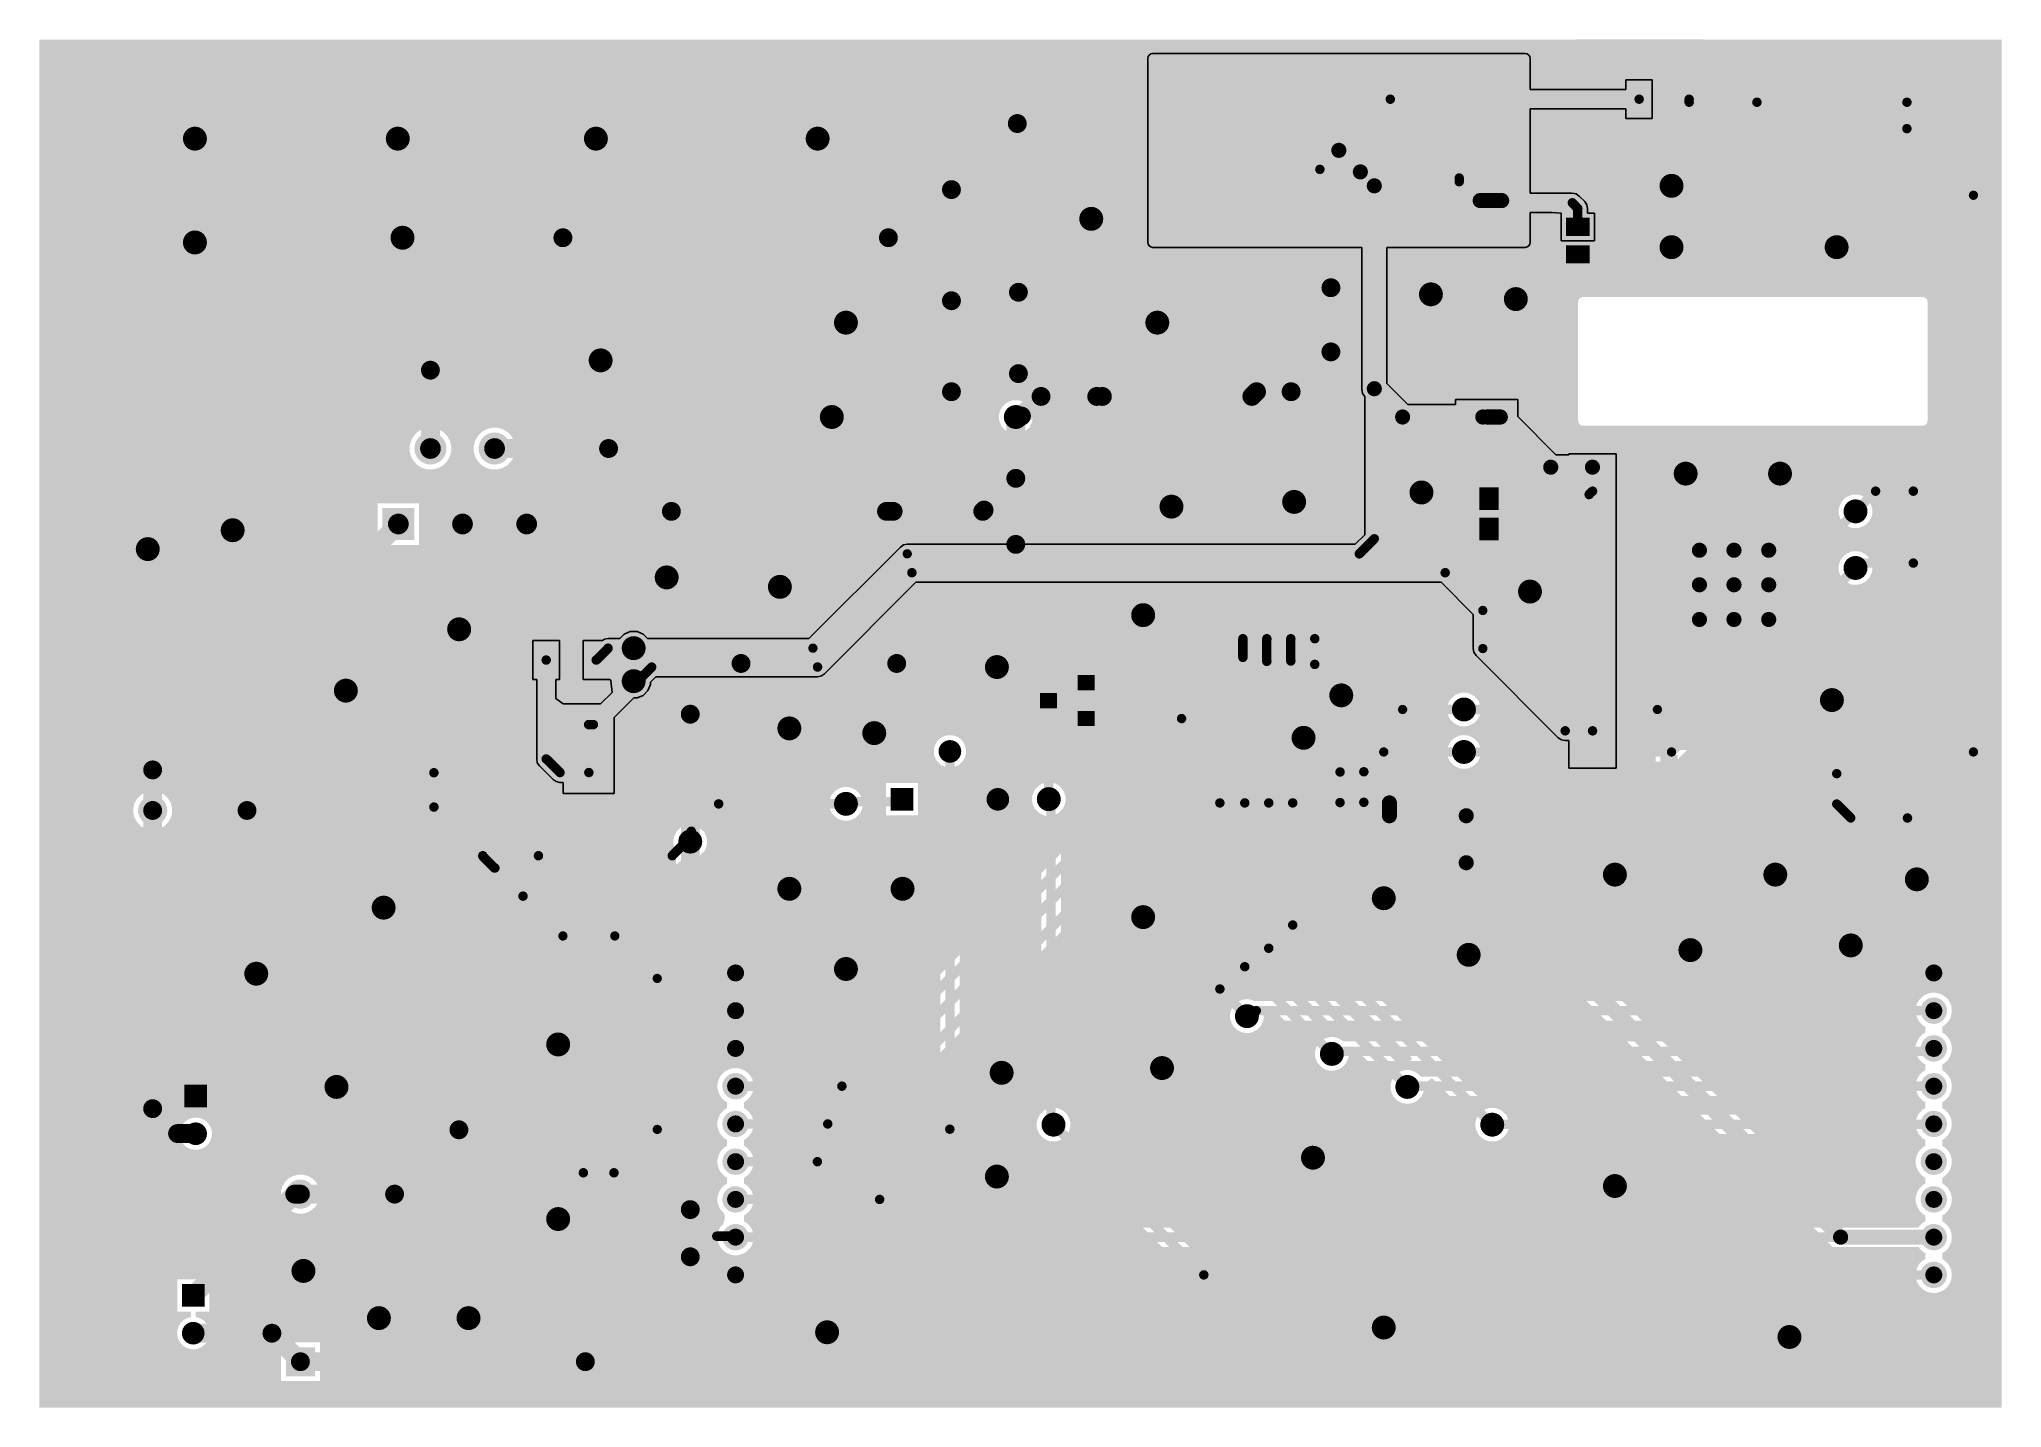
# Model space of a CAD drawing. Header units: inches. Extents: x 0 to 104, y 0 to 73.
import ezdxf

# ---------------------------------------------------------------- set-up
doc = ezdxf.new("R2010")
doc.units = ezdxf.units.IN
for name, color, linetype in [('Bottom Layer', 5, 'Continuous'), ('Pad Holes', 156, 'Continuous'), ('Top Layer', 1, 'Continuous')]:
    doc.layers.add(name, color=color, linetype=linetype)

# ---------------------------------------------------------------- blocks, each defined once
blk = doc.blocks.new('FP_FA_T220_38E_MFG_1')
at = {"layer": 'Bottom Layer'}
h = blk.add_hatch(color=5, dxfattribs=at)
edge = h.paths.add_edge_path()
edge.add_arc((-12.7, 0), 1.85, 0, 360)
h = blk.add_hatch(color=5, dxfattribs=at)
edge = h.paths.add_edge_path()
edge.add_arc((12.7, 0), 1.85, 0, 360)
at = {"layer": 'Pad Holes'}
h = blk.add_hatch(color=7, dxfattribs=at)
edge = h.paths.add_edge_path()
edge.add_arc((-12.7, 0), 1.22, 0, 360)
h = blk.add_hatch(color=7, dxfattribs=at)
edge = h.paths.add_edge_path()
edge.add_arc((12.7, 0), 1.22, 0, 360)
at = {"layer": 'Top Layer'}
h = blk.add_hatch(color=1, dxfattribs=at)
edge = h.paths.add_edge_path()
edge.add_arc((-12.7, 0), 1.85, 0, 360)
h = blk.add_hatch(color=1, dxfattribs=at)
edge = h.paths.add_edge_path()
edge.add_arc((12.7, 0), 1.85, 0, 360)
blk = doc.blocks.new('CAPC1210_3225_170_M_2')
at = {"layer": 'Top Layer'}
for points in [[(-2.27, -1.4), (-2.27, 1.4), (-0.92, 1.4), (-0.92, -1.4)], [(0.93, -1.4), (0.93, 1.4), (2.28, 1.4), (2.28, -1.4)]]:
    blk.add_hatch(color=1, dxfattribs=at).paths.add_polyline_path(points)
blk = doc.blocks.new('FP_DA_T263_201E_TR_MFG_3')
at = {"layer": 'Top Layer'}
for points in [[(-7.874, 6.858), (-6.35, 6.858), (-6.35, -6.858), (-7.874, -6.858)], [(6.35, 6.858), (7.874, 6.858), (7.874, -6.858), (6.35, -6.858)]]:
    blk.add_hatch(color=1, dxfattribs=at).paths.add_polyline_path(points)
blk = doc.blocks.new('JST_S2B_PH_K_S_V_4')
at = {"layer": 'Bottom Layer'}
blk.add_hatch(color=5, dxfattribs=at).paths.add_polyline_path([(-1.6, 3.05), (-0.4, 3.05), (-0.4, 1.85), (-1.6, 1.85)])
h = blk.add_hatch(color=5, dxfattribs=at)
edge = h.paths.add_edge_path()
edge.add_arc((1, 2.45), 0.6, 0, 360)
at = {"layer": 'Pad Holes'}
h = blk.add_hatch(color=7, dxfattribs=at)
edge = h.paths.add_edge_path()
edge.add_arc((-1, 2.45), 0.35, 0, 360)
h = blk.add_hatch(color=7, dxfattribs=at)
edge = h.paths.add_edge_path()
edge.add_arc((1, 2.45), 0.35, 0, 360)
at = {"layer": 'Top Layer'}
blk.add_hatch(color=1, dxfattribs=at).paths.add_polyline_path([(-1.6, 3.05), (-0.4, 3.05), (-0.4, 1.85), (-1.6, 1.85)])
h = blk.add_hatch(color=1, dxfattribs=at)
edge = h.paths.add_edge_path()
edge.add_arc((1, 2.45), 0.6, 0, 360)
blk = doc.blocks.new('FP_SOT162_1_MFG_5')
at = {"layer": 'Top Layer'}
for points in [[(-5.6, 4.89), (-3.2, 4.89), (-3.2, 4.09), (-5.6, 4.09)], [(3.2, 4.89), (5.6, 4.89), (5.6, 4.09), (3.2, 4.09)], [(-5.6, 3.53), (-3.2, 3.53), (-3.2, 2.83), (-5.6, 2.83)], [(3.2, 3.53), (5.6, 3.53), (5.6, 2.83), (3.2, 2.83)], [(-5.6, 2.26), (-3.2, 2.26), (-3.2, 1.56), (-5.6, 1.56)], [(3.2, 2.26), (5.6, 2.26), (5.6, 1.56), (3.2, 1.56)], [(-5.6, 0.99), (-3.2, 0.99), (-3.2, 0.29), (-5.6, 0.29)], [(3.2, 0.99), (5.6, 0.99), (5.6, 0.29), (3.2, 0.29)], [(-5.6, -0.28), (-3.2, -0.28), (-3.2, -0.98), (-5.6, -0.98)], [(3.2, -0.28), (5.6, -0.28), (5.6, -0.98), (3.2, -0.98)], [(-5.6, -1.55), (-3.2, -1.55), (-3.2, -2.25), (-5.6, -2.25)], [(3.2, -1.55), (5.6, -1.55), (5.6, -2.25), (3.2, -2.25)], [(-5.6, -2.82), (-3.2, -2.82), (-3.2, -3.52), (-5.6, -3.52)], [(3.2, -2.82), (5.6, -2.82), (5.6, -3.52), (3.2, -3.52)], [(-5.6, -4.09), (-3.2, -4.09), (-3.2, -4.89), (-5.6, -4.89)], [(3.2, -4.09), (5.6, -4.09), (5.6, -4.89), (3.2, -4.89)]]:
    blk.add_hatch(color=1, dxfattribs=at).paths.add_polyline_path(points)
blk = doc.blocks.new('NDH0005A_6')
at = {"layer": 'Bottom Layer'}
h = blk.add_hatch(color=5, dxfattribs=at)
edge = h.paths.add_edge_path()
edge.add_arc((-1.7, 2), 0.85, 0, 360)
h = blk.add_hatch(color=5, dxfattribs=at)
edge = h.paths.add_edge_path()
edge.add_arc((1.7, 2), 0.85, 0, 360)
blk.add_hatch(color=5, dxfattribs=at).paths.add_polyline_path([(-4.25, -1.15), (-2.55, -1.15), (-2.55, -2.85), (-4.25, -2.85)])
h = blk.add_hatch(color=5, dxfattribs=at)
edge = h.paths.add_edge_path()
edge.add_arc((0, -2), 0.85, 0, 360)
h = blk.add_hatch(color=5, dxfattribs=at)
edge = h.paths.add_edge_path()
edge.add_arc((3.4, -2), 0.85, 0, 360)
at = {"layer": 'Pad Holes'}
h = blk.add_hatch(color=7, dxfattribs=at)
edge = h.paths.add_edge_path()
edge.add_arc((-1.7, 2), 0.55, 0, 360)
h = blk.add_hatch(color=7, dxfattribs=at)
edge = h.paths.add_edge_path()
edge.add_arc((1.7, 2), 0.55, 0, 360)
h = blk.add_hatch(color=7, dxfattribs=at)
edge = h.paths.add_edge_path()
edge.add_arc((-3.4, -2), 0.55, 0, 360)
h = blk.add_hatch(color=7, dxfattribs=at)
edge = h.paths.add_edge_path()
edge.add_arc((0, -2), 0.55, 0, 360)
h = blk.add_hatch(color=7, dxfattribs=at)
edge = h.paths.add_edge_path()
edge.add_arc((3.4, -2), 0.55, 0, 360)
at = {"layer": 'Top Layer'}
h = blk.add_hatch(color=1, dxfattribs=at)
edge = h.paths.add_edge_path()
edge.add_arc((-1.7, 2), 0.85, 0, 360)
h = blk.add_hatch(color=1, dxfattribs=at)
edge = h.paths.add_edge_path()
edge.add_arc((1.7, 2), 0.85, 0, 360)
blk.add_hatch(color=1, dxfattribs=at).paths.add_polyline_path([(-4.25, -1.15), (-2.55, -1.15), (-2.55, -2.85), (-4.25, -2.85)])
h = blk.add_hatch(color=1, dxfattribs=at)
edge = h.paths.add_edge_path()
edge.add_arc((0, -2), 0.85, 0, 360)
h = blk.add_hatch(color=1, dxfattribs=at)
edge = h.paths.add_edge_path()
edge.add_arc((3.4, -2), 0.85, 0, 360)
blk = doc.blocks.new('NDP0003B_M_7')
at = {"layer": 'Top Layer'}
h = blk.add_hatch(color=1, dxfattribs=at)
edge = h.paths.add_edge_path()
edge.add_arc((-5.45, 1.83), 0.05, 180, 270)
edge.add_line((-5.45, 1.78), (-3.35, 1.78))
edge.add_arc((-3.35, 1.83), 0.05, 270, 360)
edge.add_line((-3.3, 1.83), (-3.3, 2.73))
edge.add_arc((-3.35, 2.73), 0.05, 0, 90)
edge.add_line((-3.35, 2.78), (-5.45, 2.78))
edge.add_arc((-5.45, 2.73), 0.05, 90, 180)
edge.add_line((-5.5, 2.73), (-5.5, 1.83))
h = blk.add_hatch(color=1, dxfattribs=at)
edge = h.paths.add_edge_path()
edge.add_arc((-1.64, -2.72), 0.0555, 180, 270)
edge.add_line((-1.64, -2.77), (5.44, -2.77))
edge.add_arc((5.44, -2.72), 0.0555, 270, 360)
edge.add_line((5.5, -2.72), (5.5, 2.72))
edge.add_arc((5.44, 2.72), 0.0555, 0, 90)
edge.add_line((5.44, 2.77), (-1.64, 2.77))
edge.add_arc((-1.64, 2.72), 0.0555, 90, 180)
edge.add_line((-1.7, 2.72), (-1.7, -2.72))
h = blk.add_hatch(color=1, dxfattribs=at)
edge = h.paths.add_edge_path()
edge.add_arc((-5.45, -2.73), 0.05, 180, 270)
edge.add_line((-5.45, -2.78), (-3.35, -2.78))
edge.add_arc((-3.35, -2.73), 0.05, 270, 360)
edge.add_line((-3.3, -2.73), (-3.3, -1.83))
edge.add_arc((-3.35, -1.83), 0.05, 0, 90)
edge.add_line((-3.35, -1.78), (-5.45, -1.78))
edge.add_arc((-5.45, -1.83), 0.05, 90, 180)
edge.add_line((-5.5, -1.83), (-5.5, -2.73))
blk = doc.blocks.new('FP_B3S_1000P_MFG_8')
at = {"layer": 'Top Layer'}
for points in [[(-4.75, 2.9), (-3.2, 2.9), (-3.2, 1.6), (-4.75, 1.6)], [(3.2, 2.9), (4.75, 2.9), (4.75, 1.6), (3.2, 1.6)], [(-4.75, -1.6), (-3.2, -1.6), (-3.2, -2.9), (-4.75, -2.9)], [(3.2, -1.6), (4.75, -1.6), (4.75, -2.9), (3.2, -2.9)]]:
    blk.add_hatch(color=1, dxfattribs=at).paths.add_polyline_path(points)
blk = doc.blocks.new('FP_3296Y_MFG_9')
at = {"layer": 'Bottom Layer'}
h = blk.add_hatch(color=5, dxfattribs=at)
edge = h.paths.add_edge_path()
edge.add_arc((1.28, 2.54), 0.6, 0, 360)
h = blk.add_hatch(color=5, dxfattribs=at)
edge = h.paths.add_edge_path()
edge.add_arc((-1.26, 0), 0.6, 0, 360)
blk.add_hatch(color=5, dxfattribs=at).paths.add_polyline_path([(0.68, -1.94), (1.88, -1.94), (1.88, -3.14), (0.68, -3.14)])
at = {"layer": 'Pad Holes'}
h = blk.add_hatch(color=7, dxfattribs=at)
edge = h.paths.add_edge_path()
edge.add_arc((1.28, 2.54), 0.35, 0, 360)
h = blk.add_hatch(color=7, dxfattribs=at)
edge = h.paths.add_edge_path()
edge.add_arc((-1.26, 0), 0.35, 0, 360)
h = blk.add_hatch(color=7, dxfattribs=at)
edge = h.paths.add_edge_path()
edge.add_arc((1.28, -2.54), 0.35, 0, 360)
at = {"layer": 'Top Layer'}
h = blk.add_hatch(color=1, dxfattribs=at)
edge = h.paths.add_edge_path()
edge.add_arc((1.28, 2.54), 0.6, 0, 360)
h = blk.add_hatch(color=1, dxfattribs=at)
edge = h.paths.add_edge_path()
edge.add_arc((-1.26, 0), 0.6, 0, 360)
blk.add_hatch(color=1, dxfattribs=at).paths.add_polyline_path([(0.68, -1.94), (1.88, -1.94), (1.88, -3.14), (0.68, -3.14)])
blk = doc.blocks.new('RESC3216X70X50LL05T20_10')
at = {"layer": 'Top Layer'}
for points in [[(-1.78, -0.77), (-1.78, 0.77), (-0.88, 0.77), (-0.88, -0.77)], [(0.88, -0.77), (0.88, 0.77), (1.78, 0.77), (1.78, -0.77)]]:
    blk.add_hatch(color=1, dxfattribs=at).paths.add_polyline_path(points)
blk = doc.blocks.new('RESC3216X70X50LL05T20_11')
at = {"layer": 'Top Layer'}
for points in [[(-1.78, -0.77), (-1.78, 0.77), (-0.88, 0.77), (-0.88, -0.77)], [(0.88, -0.77), (0.88, 0.77), (1.78, 0.77), (1.78, -0.77)]]:
    blk.add_hatch(color=1, dxfattribs=at).paths.add_polyline_path(points)
blk = doc.blocks.new('RESC3216X70X50LL05T20_12')
at = {"layer": 'Top Layer'}
for points in [[(-1.78, -0.77), (-1.78, 0.77), (-0.88, 0.77), (-0.88, -0.77)], [(0.88, -0.77), (0.88, 0.77), (1.78, 0.77), (1.78, -0.77)]]:
    blk.add_hatch(color=1, dxfattribs=at).paths.add_polyline_path(points)
blk = doc.blocks.new('ONSC_SOT_23_3_318_08_V_13')
at = {"layer": 'Top Layer'}
for points in [[(-1.45, 0.55), (-1.45, 1.35), (-0.55, 1.35), (-0.55, 0.55)], [(0.55, -0.4), (0.55, 0.4), (1.45, 0.4), (1.45, -0.4)], [(-1.45, -1.35), (-1.45, -0.55), (-0.55, -0.55), (-0.55, -1.35)]]:
    blk.add_hatch(color=1, dxfattribs=at).paths.add_polyline_path(points)
blk = doc.blocks.new('FP_PC817X4NIP0F_MFG_14')
at = {"layer": 'Top Layer'}
for points in [[(-5.2, 2.12), (-3, 2.12), (-3, 0.42), (-5.2, 0.42)], [(3, 2.12), (5.2, 2.12), (5.2, 0.42), (3, 0.42)], [(-5.2, -0.42), (-3, -0.42), (-3, -2.12), (-5.2, -2.12)], [(3, -0.42), (5.2, -0.42), (5.2, -2.12), (3, -2.12)]]:
    blk.add_hatch(color=1, dxfattribs=at).paths.add_polyline_path(points)
blk = doc.blocks.new('FP_PG_TO252_3_MFG_15')
at = {"layer": 'Top Layer'}
for points in [[(-2.9, 4.37), (2.9, 4.37), (2.9, -2.03), (-2.9, -2.03)], [(-2.88, -4.03), (-1.68, -4.03), (-1.68, -6.23), (-2.88, -6.23)], [(1.68, -4.03), (2.88, -4.03), (2.88, -6.23), (1.68, -6.23)]]:
    blk.add_hatch(color=1, dxfattribs=at).paths.add_polyline_path(points)
blk = doc.blocks.new('JST_S2B_PH_K_S_V_16')
at = {"layer": 'Bottom Layer'}
blk.add_hatch(color=5, dxfattribs=at).paths.add_polyline_path([(-1.6, 3.05), (-0.4, 3.05), (-0.4, 1.85), (-1.6, 1.85)])
h = blk.add_hatch(color=5, dxfattribs=at)
edge = h.paths.add_edge_path()
edge.add_arc((1, 2.45), 0.6, 0, 360)
at = {"layer": 'Pad Holes'}
h = blk.add_hatch(color=7, dxfattribs=at)
edge = h.paths.add_edge_path()
edge.add_arc((-1, 2.45), 0.35, 0, 360)
h = blk.add_hatch(color=7, dxfattribs=at)
edge = h.paths.add_edge_path()
edge.add_arc((1, 2.45), 0.35, 0, 360)
at = {"layer": 'Top Layer'}
blk.add_hatch(color=1, dxfattribs=at).paths.add_polyline_path([(-1.6, 3.05), (-0.4, 3.05), (-0.4, 1.85), (-1.6, 1.85)])
h = blk.add_hatch(color=1, dxfattribs=at)
edge = h.paths.add_edge_path()
edge.add_arc((1, 2.45), 0.6, 0, 360)
blk = doc.blocks.new('FP_ESP32_WROOM_32D_MFG_17')
at = {"layer": 'Top Layer'}
for points in [[(-9.5, 5.71), (-7.5, 5.71), (-7.5, 4.81), (-9.5, 4.81)], [(7.5, 5.71), (9.5, 5.71), (9.5, 4.81), (7.5, 4.81)], [(-9.5, 4.44), (-7.5, 4.44), (-7.5, 3.54), (-9.5, 3.54)], [(7.5, 4.44), (9.5, 4.44), (9.5, 3.54), (7.5, 3.54)], [(-9.5, 3.17), (-7.5, 3.17), (-7.5, 2.27), (-9.5, 2.27)], [(7.5, 3.17), (9.5, 3.17), (9.5, 2.27), (7.5, 2.27)], [(-9.5, 1.9), (-7.5, 1.9), (-7.5, 1), (-9.5, 1)], [(7.5, 1.9), (9.5, 1.9), (9.5, 1), (7.5, 1)], [(-9.5, 0.63), (-7.5, 0.63), (-7.5, -0.27), (-9.5, -0.27)], [(-3.5, 0.26), (-2.17, 0.26), (-2.17, -1.07), (-3.5, -1.07)], [(-1.66, 0.26), (-0.33, 0.26), (-0.33, -1.07), (-1.66, -1.07)], [(0.17, 0.26), (1.5, 0.26), (1.5, -1.07), (0.17, -1.07)], [(7.5, 0.63), (9.5, 0.63), (9.5, -0.27), (7.5, -0.27)], [(-9.5, -0.64), (-7.5, -0.64), (-7.5, -1.54), (-9.5, -1.54)], [(7.5, -0.64), (9.5, -0.64), (9.5, -1.54), (7.5, -1.54)], [(-9.5, -1.91), (-7.5, -1.91), (-7.5, -2.81), (-9.5, -2.81)], [(-3.5, -1.57), (-2.17, -1.57), (-2.17, -2.9), (-3.5, -2.9)], [(-1.66, -1.57), (-0.33, -1.57), (-0.33, -2.9), (-1.66, -2.9)], [(0.17, -1.57), (1.5, -1.57), (1.5, -2.9), (0.17, -2.9)], [(7.5, -1.91), (9.5, -1.91), (9.5, -2.81), (7.5, -2.81)], [(-9.5, -3.18), (-7.5, -3.18), (-7.5, -4.08), (-9.5, -4.08)], [(-3.5, -3.41), (-2.17, -3.41), (-2.17, -4.74), (-3.5, -4.74)], [(-1.66, -3.41), (-0.33, -3.41), (-0.33, -4.74), (-1.66, -4.74)], [(0.17, -3.41), (1.5, -3.41), (1.5, -4.74), (0.17, -4.74)], [(7.5, -3.18), (9.5, -3.18), (9.5, -4.08), (7.5, -4.08)], [(-9.5, -4.45), (-7.5, -4.45), (-7.5, -5.35), (-9.5, -5.35)], [(7.5, -4.45), (9.5, -4.45), (9.5, -5.35), (7.5, -5.35)], [(-9.5, -5.72), (-7.5, -5.72), (-7.5, -6.62), (-9.5, -6.62)], [(7.5, -5.72), (9.5, -5.72), (9.5, -6.62), (7.5, -6.62)], [(-9.5, -6.99), (-7.5, -6.99), (-7.5, -7.89), (-9.5, -7.89)], [(7.5, -6.99), (9.5, -6.99), (9.5, -7.89), (7.5, -7.89)], [(-9.5, -8.26), (-7.5, -8.26), (-7.5, -9.16), (-9.5, -9.16)], [(7.5, -8.26), (9.5, -8.26), (9.5, -9.16), (7.5, -9.16)], [(-9.5, -9.53), (-7.5, -9.53), (-7.5, -10.43), (-9.5, -10.43)], [(7.5, -9.53), (9.5, -9.53), (9.5, -10.43), (7.5, -10.43)], [(-9.5, -10.8), (-7.5, -10.8), (-7.5, -11.7), (-9.5, -11.7)], [(-6.17, -11.25), (-5.26, -11.25), (-5.26, -13.25), (-6.17, -13.25)], [(-4.9, -11.25), (-3.99, -11.25), (-3.99, -13.25), (-4.9, -13.25)], [(-3.63, -11.25), (-2.72, -11.25), (-2.72, -13.25), (-3.63, -13.25)], [(-2.36, -11.25), (-1.45, -11.25), (-1.45, -13.25), (-2.36, -13.25)], [(-1.09, -11.25), (-0.18, -11.25), (-0.18, -13.25), (-1.09, -13.25)], [(0.18, -11.25), (1.09, -11.25), (1.09, -13.25), (0.18, -13.25)], [(1.45, -11.25), (2.36, -11.25), (2.36, -13.25), (1.45, -13.25)], [(2.72, -11.25), (3.63, -11.25), (3.63, -13.25), (2.72, -13.25)], [(3.99, -11.25), (4.9, -11.25), (4.9, -13.25), (3.99, -13.25)], [(5.26, -11.25), (6.17, -11.25), (6.17, -13.25), (5.26, -13.25)], [(7.5, -10.8), (9.5, -10.8), (9.5, -11.7), (7.5, -11.7)]]:
    blk.add_hatch(color=1, dxfattribs=at).paths.add_polyline_path(points)
blk = doc.blocks.new('FP_IHLP_4040DZ_FP_3_124_3_MFG_18')
at = {"layer": 'Top Layer'}
for points in [[(-6.03, 1.63), (-2.91, 1.63), (-2.91, -1.63), (-6.03, -1.63)], [(2.91, 1.63), (6.03, 1.63), (6.03, -1.63), (2.91, -1.63)]]:
    blk.add_hatch(color=1, dxfattribs=at).paths.add_polyline_path(points)
blk = doc.blocks.new('FP_EA_DIP162_DHNLED_MFG_19')
at = {"layer": 'Bottom Layer'}
h = blk.add_hatch(color=5, dxfattribs=at)
edge = h.paths.add_edge_path()
edge.add_arc((-31.75, 8), 0.7, 0, 360)
h = blk.add_hatch(color=5, dxfattribs=at)
edge = h.paths.add_edge_path()
edge.add_arc((31.75, 8), 0.7, 0, 360)
h = blk.add_hatch(color=5, dxfattribs=at)
edge = h.paths.add_edge_path()
edge.add_arc((-31.75, 6), 0.7, 0, 360)
h = blk.add_hatch(color=5, dxfattribs=at)
edge = h.paths.add_edge_path()
edge.add_arc((31.75, 6), 0.7, 0, 360)
h = blk.add_hatch(color=5, dxfattribs=at)
edge = h.paths.add_edge_path()
edge.add_arc((-31.75, 4), 0.7, 0, 360)
h = blk.add_hatch(color=5, dxfattribs=at)
edge = h.paths.add_edge_path()
edge.add_arc((31.75, 4), 0.7, 0, 360)
h = blk.add_hatch(color=5, dxfattribs=at)
edge = h.paths.add_edge_path()
edge.add_arc((-31.75, 2), 0.7, 0, 360)
h = blk.add_hatch(color=5, dxfattribs=at)
edge = h.paths.add_edge_path()
edge.add_arc((31.75, 2), 0.7, 0, 360)
h = blk.add_hatch(color=5, dxfattribs=at)
edge = h.paths.add_edge_path()
edge.add_arc((-31.75, 0), 0.7, 0, 360)
h = blk.add_hatch(color=5, dxfattribs=at)
edge = h.paths.add_edge_path()
edge.add_arc((31.75, 0), 0.7, 0, 360)
h = blk.add_hatch(color=5, dxfattribs=at)
edge = h.paths.add_edge_path()
edge.add_arc((-31.75, -2), 0.7, 0, 360)
h = blk.add_hatch(color=5, dxfattribs=at)
edge = h.paths.add_edge_path()
edge.add_arc((31.75, -2), 0.7, 0, 360)
h = blk.add_hatch(color=5, dxfattribs=at)
edge = h.paths.add_edge_path()
edge.add_arc((-31.75, -4), 0.7, 0, 360)
h = blk.add_hatch(color=5, dxfattribs=at)
edge = h.paths.add_edge_path()
edge.add_arc((31.75, -4), 0.7, 0, 360)
h = blk.add_hatch(color=5, dxfattribs=at)
edge = h.paths.add_edge_path()
edge.add_arc((-31.75, -6), 0.7, 0, 360)
h = blk.add_hatch(color=5, dxfattribs=at)
edge = h.paths.add_edge_path()
edge.add_arc((31.75, -6), 0.7, 0, 360)
blk.add_hatch(color=5, dxfattribs=at).paths.add_polyline_path([(-32.45, -7.3), (-31.05, -7.3), (-31.05, -8.7), (-32.45, -8.7)])
h = blk.add_hatch(color=5, dxfattribs=at)
edge = h.paths.add_edge_path()
edge.add_arc((31.75, -8), 0.7, 0, 360)
at = {"layer": 'Pad Holes'}
h = blk.add_hatch(color=7, dxfattribs=at)
edge = h.paths.add_edge_path()
edge.add_arc((-31.75, 8), 0.45, 0, 360)
h = blk.add_hatch(color=7, dxfattribs=at)
edge = h.paths.add_edge_path()
edge.add_arc((31.75, 8), 0.45, 0, 360)
h = blk.add_hatch(color=7, dxfattribs=at)
edge = h.paths.add_edge_path()
edge.add_arc((-31.75, 6), 0.45, 0, 360)
h = blk.add_hatch(color=7, dxfattribs=at)
edge = h.paths.add_edge_path()
edge.add_arc((31.75, 6), 0.45, 0, 360)
h = blk.add_hatch(color=7, dxfattribs=at)
edge = h.paths.add_edge_path()
edge.add_arc((-31.75, 4), 0.45, 0, 360)
h = blk.add_hatch(color=7, dxfattribs=at)
edge = h.paths.add_edge_path()
edge.add_arc((31.75, 4), 0.45, 0, 360)
h = blk.add_hatch(color=7, dxfattribs=at)
edge = h.paths.add_edge_path()
edge.add_arc((-31.75, 2), 0.45, 0, 360)
h = blk.add_hatch(color=7, dxfattribs=at)
edge = h.paths.add_edge_path()
edge.add_arc((31.75, 2), 0.45, 0, 360)
h = blk.add_hatch(color=7, dxfattribs=at)
edge = h.paths.add_edge_path()
edge.add_arc((-31.75, 0), 0.45, 0, 360)
h = blk.add_hatch(color=7, dxfattribs=at)
edge = h.paths.add_edge_path()
edge.add_arc((31.75, 0), 0.45, 0, 360)
h = blk.add_hatch(color=7, dxfattribs=at)
edge = h.paths.add_edge_path()
edge.add_arc((-31.75, -2), 0.45, 0, 360)
h = blk.add_hatch(color=7, dxfattribs=at)
edge = h.paths.add_edge_path()
edge.add_arc((31.75, -2), 0.45, 0, 360)
h = blk.add_hatch(color=7, dxfattribs=at)
edge = h.paths.add_edge_path()
edge.add_arc((-31.75, -4), 0.45, 0, 360)
h = blk.add_hatch(color=7, dxfattribs=at)
edge = h.paths.add_edge_path()
edge.add_arc((31.75, -4), 0.45, 0, 360)
h = blk.add_hatch(color=7, dxfattribs=at)
edge = h.paths.add_edge_path()
edge.add_arc((-31.75, -6), 0.45, 0, 360)
h = blk.add_hatch(color=7, dxfattribs=at)
edge = h.paths.add_edge_path()
edge.add_arc((31.75, -6), 0.45, 0, 360)
h = blk.add_hatch(color=7, dxfattribs=at)
edge = h.paths.add_edge_path()
edge.add_arc((-31.75, -8), 0.45, 0, 360)
h = blk.add_hatch(color=7, dxfattribs=at)
edge = h.paths.add_edge_path()
edge.add_arc((31.75, -8), 0.45, 0, 360)
at = {"layer": 'Top Layer'}
h = blk.add_hatch(color=1, dxfattribs=at)
edge = h.paths.add_edge_path()
edge.add_arc((-31.75, 8), 0.7, 0, 360)
h = blk.add_hatch(color=1, dxfattribs=at)
edge = h.paths.add_edge_path()
edge.add_arc((31.75, 8), 0.7, 0, 360)
h = blk.add_hatch(color=1, dxfattribs=at)
edge = h.paths.add_edge_path()
edge.add_arc((-31.75, 6), 0.7, 0, 360)
h = blk.add_hatch(color=1, dxfattribs=at)
edge = h.paths.add_edge_path()
edge.add_arc((31.75, 6), 0.7, 0, 360)
h = blk.add_hatch(color=1, dxfattribs=at)
edge = h.paths.add_edge_path()
edge.add_arc((-31.75, 4), 0.7, 0, 360)
h = blk.add_hatch(color=1, dxfattribs=at)
edge = h.paths.add_edge_path()
edge.add_arc((31.75, 4), 0.7, 0, 360)
h = blk.add_hatch(color=1, dxfattribs=at)
edge = h.paths.add_edge_path()
edge.add_arc((-31.75, 2), 0.7, 0, 360)
h = blk.add_hatch(color=1, dxfattribs=at)
edge = h.paths.add_edge_path()
edge.add_arc((31.75, 2), 0.7, 0, 360)
h = blk.add_hatch(color=1, dxfattribs=at)
edge = h.paths.add_edge_path()
edge.add_arc((-31.75, 0), 0.7, 0, 360)
h = blk.add_hatch(color=1, dxfattribs=at)
edge = h.paths.add_edge_path()
edge.add_arc((31.75, 0), 0.7, 0, 360)
h = blk.add_hatch(color=1, dxfattribs=at)
edge = h.paths.add_edge_path()
edge.add_arc((-31.75, -2), 0.7, 0, 360)
h = blk.add_hatch(color=1, dxfattribs=at)
edge = h.paths.add_edge_path()
edge.add_arc((31.75, -2), 0.7, 0, 360)
h = blk.add_hatch(color=1, dxfattribs=at)
edge = h.paths.add_edge_path()
edge.add_arc((-31.75, -4), 0.7, 0, 360)
h = blk.add_hatch(color=1, dxfattribs=at)
edge = h.paths.add_edge_path()
edge.add_arc((31.75, -4), 0.7, 0, 360)
h = blk.add_hatch(color=1, dxfattribs=at)
edge = h.paths.add_edge_path()
edge.add_arc((-31.75, -6), 0.7, 0, 360)
h = blk.add_hatch(color=1, dxfattribs=at)
edge = h.paths.add_edge_path()
edge.add_arc((31.75, -6), 0.7, 0, 360)
blk.add_hatch(color=1, dxfattribs=at).paths.add_polyline_path([(-32.45, -7.3), (-31.05, -7.3), (-31.05, -8.7), (-32.45, -8.7)])
h = blk.add_hatch(color=1, dxfattribs=at)
edge = h.paths.add_edge_path()
edge.add_arc((31.75, -8), 0.7, 0, 360)
blk = doc.blocks.new('FP_SOD128_MFG_20')
at = {"layer": 'Top Layer'}
for points in [[(-2.9, 1.05), (-1.5, 1.05), (-1.5, -1.05), (-2.9, -1.05)], [(1.5, 1.05), (2.9, 1.05), (2.9, -1.05), (1.5, -1.05)]]:
    blk.add_hatch(color=1, dxfattribs=at).paths.add_polyline_path(points)
blk = doc.blocks.new('FP_1N4007_MFG_21')
at = {"layer": 'Bottom Layer'}
blk.add_hatch(color=5, dxfattribs=at).paths.add_polyline_path([(-5.22, 0.77), (-3.67, 0.77), (-3.67, -0.77), (-5.22, -0.77)])
h = blk.add_hatch(color=5, dxfattribs=at)
edge = h.paths.add_edge_path()
edge.add_arc((4.44, 0), 0.775, 0, 360)
at = {"layer": 'Pad Holes'}
h = blk.add_hatch(color=7, dxfattribs=at)
edge = h.paths.add_edge_path()
edge.add_arc((-4.44, 0), 0.5, 0, 360)
h = blk.add_hatch(color=7, dxfattribs=at)
edge = h.paths.add_edge_path()
edge.add_arc((4.44, 0), 0.5, 0, 360)
at = {"layer": 'Top Layer'}
blk.add_hatch(color=1, dxfattribs=at).paths.add_polyline_path([(-5.22, 0.77), (-3.67, 0.77), (-3.67, -0.77), (-5.22, -0.77)])
h = blk.add_hatch(color=1, dxfattribs=at)
edge = h.paths.add_edge_path()
edge.add_arc((4.44, 0), 0.775, 0, 360)
blk = doc.blocks.new('CAPC1210_3225_170_M_22')
at = {"layer": 'Top Layer'}
for points in [[(-2.27, -1.4), (-2.27, 1.4), (-0.92, 1.4), (-0.92, -1.4)], [(0.93, -1.4), (0.93, 1.4), (2.28, 1.4), (2.28, -1.4)]]:
    blk.add_hatch(color=1, dxfattribs=at).paths.add_polyline_path(points)
blk = doc.blocks.new('FP_FKD8_MFG_23')
at = {"layer": 'Top Layer'}
for points in [[(-4.1, 0.8), (-0.9, 0.8), (-0.9, -0.8), (-4.1, -0.8)], [(0.9, 0.8), (4.1, 0.8), (4.1, -0.8), (0.9, -0.8)]]:
    blk.add_hatch(color=1, dxfattribs=at).paths.add_polyline_path(points)
blk = doc.blocks.new('FP_RAD_TH_D_12_5_0_5_L_30_MFG_24')
at = {"layer": 'Bottom Layer'}
blk.add_hatch(color=5, dxfattribs=at).paths.add_polyline_path([(-3.28, 0.77), (-1.73, 0.77), (-1.73, -0.77), (-3.28, -0.77)])
h = blk.add_hatch(color=5, dxfattribs=at)
edge = h.paths.add_edge_path()
edge.add_arc((2.5, 0), 0.775, 0, 360)
at = {"layer": 'Pad Holes'}
h = blk.add_hatch(color=7, dxfattribs=at)
edge = h.paths.add_edge_path()
edge.add_arc((-2.5, 0), 0.5, 0, 360)
h = blk.add_hatch(color=7, dxfattribs=at)
edge = h.paths.add_edge_path()
edge.add_arc((2.5, 0), 0.5, 0, 360)
at = {"layer": 'Top Layer'}
blk.add_hatch(color=1, dxfattribs=at).paths.add_polyline_path([(-3.28, 0.77), (-1.73, 0.77), (-1.73, -0.77), (-3.28, -0.77)])
h = blk.add_hatch(color=1, dxfattribs=at)
edge = h.paths.add_edge_path()
edge.add_arc((2.5, 0), 0.775, 0, 360)
blk = doc.blocks.new('CAPC1210_3225_220_M_25')
at = {"layer": 'Top Layer'}
for points in [[(-2.28, -1.4), (-2.28, 1.4), (-0.68, 1.4), (-0.68, -1.4)], [(0.68, -1.4), (0.68, 1.4), (2.28, 1.4), (2.28, -1.4)]]:
    blk.add_hatch(color=1, dxfattribs=at).paths.add_polyline_path(points)
blk = doc.blocks.new('FP_GRM21B_0_1_IPC_C_26')
at = {"layer": 'Top Layer'}
for points in [[(-1.21, 0.63), (-0.25, 0.63), (-0.25, -0.63), (-1.21, -0.63)], [(0.25, 0.63), (1.21, 0.63), (1.21, -0.63), (0.25, -0.63)]]:
    blk.add_hatch(color=1, dxfattribs=at).paths.add_polyline_path(points)
blk = doc.blocks.new('FP_GRM188_0_1__0_2_0_55_IPC_A_27')
at = {"layer": 'Top Layer'}
for points in [[(-1.41, 0.51), (-0.2, 0.51), (-0.2, -0.51), (-1.41, -0.51)], [(0.2, 0.51), (1.41, 0.51), (1.41, -0.51), (0.2, -0.51)]]:
    blk.add_hatch(color=1, dxfattribs=at).paths.add_polyline_path(points)

msp = doc.modelspace()

# ---------------------------------------------------------------- hatches: boundary and pattern name
at = {"layer": 'Bottom Layer'}
h = msp.add_hatch(color=5, dxfattribs=at)
h.paths.add_polyline_path([(104, 0), (0, 0), (0, 72.5), (104, 72.5)])
h.paths.add_polyline_path([(99.81, 58.86), (81.81, 58.86), (81.71, 58.84), (81.63, 58.78), (81.57, 58.7), (81.55, 58.6), (81.55, 52.3), (81.57, 52.2), (81.63, 52.11), (81.71, 52.06), (81.81, 52.04), (99.81, 52.04), (99.91, 52.06), (100, 52.11), (100.05, 52.2), (100.07, 52.3), (100.07, 58.6), (100.05, 58.7), (100, 58.78), (99.91, 58.84)], flags=0)
h.paths.add_polyline_path([(20.88, 51.93), (20.58, 51.93), (20.3, 51.85), (20.05, 51.71), (19.85, 51.5), (19.7, 51.25), (19.63, 50.97), (19.63, 50.68), (19.7, 50.4), (19.85, 50.15), (20.05, 49.94), (20.3, 49.8), (20.58, 49.72), (20.88, 49.72), (21.16, 49.8), (21.41, 49.94), (21.61, 50.15), (21.76, 50.4), (21.83, 50.68), (21.83, 50.97), (21.76, 51.25), (21.61, 51.5), (21.41, 51.71), (21.16, 51.85)], flags=0)
h.paths.add_polyline_path([(51.87, 53.39), (51.63, 53.39), (51.41, 53.33), (51.2, 53.21), (51.04, 53.05), (50.92, 52.84), (50.86, 52.62), (50.86, 52.38), (50.92, 52.16), (50.99, 52.04), (50.99, 49.57), (49.68, 48.26), (45, 48.26), (44.95, 48.25), (44.9, 48.26), (33.82, 48.26), (30.71, 51.36), (30.55, 51.48), (30.37, 51.56), (30.17, 51.59), (24.93, 51.59), (24.81, 51.71), (24.56, 51.85), (24.28, 51.93), (23.98, 51.93), (23.7, 51.85), (23.45, 51.71), (23.25, 51.5), (23.1, 51.25), (23.03, 50.97), (23.03, 50.68), (23.1, 50.4), (23.25, 50.15), (23.45, 49.94), (23.7, 49.8), (23.98, 49.72), (24.28, 49.72), (24.56, 49.8), (24.81, 49.94), (24.93, 50.06), (29.86, 50.06), (32.96, 46.96), (33.12, 46.84), (33.3, 46.77), (33.5, 46.74), (44.9, 46.74), (44.95, 46.75), (45, 46.74), (50, 46.74), (50.2, 46.77), (50.38, 46.84), (50.54, 46.96), (50.57, 47), (50.61, 47.03), (50.71, 47.14), (50.99, 47.02), (50.99, 46.07), (45.12, 40.2), (37.19, 40.2), (36.99, 40.17), (36.88, 40.13), (36.81, 40.1), (36.65, 39.98), (33.96, 37.29), (33.84, 37.13), (33.77, 36.95), (33.74, 36.75), (33.74, 30.46), (33.67, 30.34), (33.61, 30.12), (33.61, 29.88), (33.67, 29.66), (33.74, 29.54), (33.74, 10.5), (33.74, 8.32), (28.63, 3.2), (14.87, 3.2), (14.87, 3.47), (12.81, 3.47), (12.81, 1.41), (14.87, 1.41), (14.87, 1.68), (28.94, 1.68), (29.14, 1.71), (29.32, 1.78), (29.48, 1.91), (35.04, 7.46), (35.16, 7.62), (35.23, 7.8), (35.26, 8), (35.26, 8.62), (35.43, 8.69), (35.56, 8.72), (35.71, 8.62), (35.91, 8.58), (36.06, 8.58), (36.13, 8.45), (36.31, 8.27), (36.53, 8.15), (36.77, 8.08), (37.02, 8.08), (37.27, 8.15), (37.48, 8.27), (37.66, 8.45), (37.7, 8.52), (99.59, 8.52), (99.63, 8.45), (99.81, 8.27), (99.94, 8.2), (99.95, 8.16), (99.95, 7.91), (99.94, 7.87), (99.81, 7.8), (99.63, 7.62), (99.51, 7.41), (99.44, 7.16), (99.44, 6.91), (99.51, 6.67), (99.63, 6.45), (99.81, 6.27), (100.03, 6.15), (100.27, 6.08), (100.52, 6.08), (100.77, 6.15), (100.98, 6.27), (101.16, 6.45), (101.29, 6.67), (101.35, 6.91), (101.35, 7.16), (101.29, 7.41), (101.16, 7.62), (100.98, 7.8), (100.86, 7.87), (100.85, 7.91), (100.85, 8.16), (100.86, 8.2), (100.98, 8.27), (101.16, 8.45), (101.29, 8.67), (101.35, 8.91), (101.35, 9.16), (101.29, 9.41), (101.16, 9.62), (100.98, 9.8), (100.86, 9.87), (100.85, 9.91), (100.85, 10.16), (100.86, 10.2), (100.98, 10.27), (101.16, 10.45), (101.29, 10.67), (101.35, 10.91), (101.35, 11.16), (101.29, 11.41), (101.16, 11.62), (100.98, 11.8), (100.86, 11.87), (100.85, 11.91), (100.85, 12.16), (100.86, 12.2), (100.98, 12.27), (101.16, 12.45), (101.29, 12.67), (101.35, 12.91), (101.35, 13.16), (101.29, 13.41), (101.16, 13.62), (100.98, 13.8), (100.86, 13.87), (100.85, 13.91), (100.85, 14.16), (100.86, 14.2), (100.98, 14.27), (101.16, 14.45), (101.29, 14.67), (101.35, 14.91), (101.35, 15.16), (101.29, 15.41), (101.16, 15.62), (100.98, 15.8), (100.86, 15.87), (100.85, 15.91), (100.85, 16.16), (100.86, 16.2), (100.98, 16.27), (101.16, 16.45), (101.29, 16.67), (101.35, 16.91), (101.35, 17.16), (101.29, 17.41), (101.16, 17.62), (100.98, 17.8), (100.86, 17.87), (100.85, 17.91), (100.85, 18.16), (100.86, 18.2), (100.98, 18.27), (101.16, 18.45), (101.29, 18.67), (101.35, 18.91), (101.35, 19.16), (101.29, 19.41), (101.16, 19.62), (100.98, 19.8), (100.86, 19.87), (100.85, 19.91), (100.85, 20.16), (100.86, 20.2), (100.98, 20.27), (101.16, 20.45), (101.29, 20.67), (101.35, 20.91), (101.35, 21.16), (101.29, 21.41), (101.16, 21.62), (100.98, 21.8), (100.77, 21.93), (100.52, 21.99), (100.27, 21.99), (100.03, 21.93), (99.81, 21.8), (99.63, 21.62), (99.59, 21.55), (64.5, 21.55), (64.42, 21.54), (64.34, 21.58), (64.12, 21.64), (63.88, 21.64), (63.66, 21.58), (63.45, 21.46), (63.29, 21.3), (63.17, 21.09), (63.11, 20.87), (63.11, 20.63), (63.17, 20.41), (63.29, 20.2), (63.45, 20.04), (63.66, 19.92), (63.88, 19.86), (64.12, 19.86), (64.34, 19.92), (64.55, 20.04), (64.71, 20.2), (64.83, 20.41), (64.86, 20.52), (99.59, 20.52), (99.63, 20.45), (99.81, 20.27), (99.94, 20.2), (99.95, 20.16), (99.95, 19.91), (99.94, 19.87), (99.81, 19.8), (99.63, 19.62), (99.51, 19.41), (69.1, 19.41), (69.05, 19.46), (68.84, 19.58), (68.62, 19.64), (68.38, 19.64), (68.16, 19.58), (67.95, 19.46), (67.79, 19.3), (67.67, 19.09), (67.61, 18.87), (67.61, 18.63), (67.67, 18.41), (67.79, 18.2), (67.95, 18.04), (68.16, 17.92), (68.38, 17.86), (68.62, 17.86), (68.84, 17.92), (69.05, 18.04), (69.21, 18.2), (69.31, 18.38), (99.71, 18.38), (99.81, 18.27), (99.94, 18.2), (99.95, 18.16), (99.95, 17.91), (99.94, 17.87), (99.81, 17.8), (99.63, 17.62), (99.59, 17.55), (73.21, 17.55), (73.05, 17.71), (72.84, 17.83), (72.62, 17.89), (72.38, 17.89), (72.16, 17.83), (71.95, 17.71), (71.79, 17.55), (71.67, 17.34), (71.61, 17.12), (71.61, 16.88), (71.67, 16.66), (71.79, 16.45), (71.95, 16.29), (72.16, 16.17), (72.38, 16.11), (72.62, 16.11), (72.84, 16.17), (73.05, 16.29), (73.21, 16.45), (73.25, 16.52), (99.59, 16.52), (99.63, 16.45), (99.81, 16.27), (99.94, 16.2), (99.95, 16.16), (99.95, 15.91), (99.94, 15.87), (99.81, 15.8), (99.63, 15.62), (99.58, 15.53), (77.72, 15.53), (77.71, 15.55), (77.55, 15.71), (77.34, 15.83), (77.12, 15.89), (76.88, 15.89), (76.66, 15.83), (76.45, 15.71), (76.29, 15.55), (76.17, 15.34), (76.11, 15.12), (76.11, 14.88), (76.17, 14.66), (76.29, 14.45), (76.45, 14.29), (76.66, 14.17), (76.88, 14.11), (77.12, 14.11), (77.34, 14.17), (77.55, 14.29), (77.71, 14.45), (77.74, 14.5), (99.6, 14.5), (99.63, 14.45), (99.81, 14.27), (99.94, 14.2), (99.95, 14.16), (99.95, 13.91), (99.94, 13.87), (99.81, 13.8), (99.63, 13.62), (99.51, 13.41), (99.44, 13.16), (99.44, 12.91), (99.51, 12.67), (99.63, 12.45), (99.81, 12.27), (99.94, 12.2), (99.95, 12.16), (99.95, 11.91), (99.94, 11.87), (99.81, 11.8), (99.63, 11.62), (99.51, 11.41), (99.44, 11.16), (99.44, 10.91), (99.51, 10.67), (99.63, 10.45), (99.81, 10.27), (99.94, 10.2), (99.95, 10.16), (99.95, 9.91), (99.94, 9.87), (99.81, 9.8), (99.63, 9.62), (99.59, 9.55), (37.7, 9.55), (37.66, 9.62), (37.48, 9.8), (37.36, 9.87), (37.35, 9.91), (37.35, 10.16), (37.36, 10.2), (37.48, 10.27), (37.66, 10.45), (37.7, 10.52), (44.54, 10.52), (44.73, 10.56), (44.9, 10.67), (48.62, 14.4), (48.73, 14.56), (48.77, 14.76), (48.77, 34.1), (48.78, 34.1), (48.94, 34.26), (49.06, 34.46), (49.11, 34.68), (49.11, 34.9), (49.06, 35.12), (48.94, 35.31), (48.78, 35.47), (48.59, 35.58), (48.37, 35.64), (48.15, 35.64), (47.93, 35.58), (47.74, 35.47), (47.58, 35.31), (47.46, 35.12), (47.41, 34.9), (47.41, 34.68), (47.46, 34.46), (47.58, 34.26), (47.74, 34.1), (47.75, 34.1), (47.75, 14.97), (44.32, 11.55), (37.7, 11.55), (37.66, 11.62), (37.48, 11.8), (37.36, 11.87), (37.35, 11.91), (37.35, 12.16), (37.36, 12.2), (37.48, 12.27), (37.66, 12.45), (37.79, 12.67), (37.85, 12.91), (37.85, 13.16), (37.79, 13.41), (37.66, 13.62), (37.48, 13.8), (37.36, 13.87), (37.35, 13.91), (37.35, 14.16), (37.36, 14.2), (37.48, 14.27), (37.66, 14.45), (37.79, 14.67), (37.85, 14.91), (37.85, 15.16), (37.79, 15.41), (37.66, 15.62), (37.48, 15.8), (37.36, 15.87), (37.35, 15.91), (37.35, 16.16), (37.36, 16.2), (37.48, 16.27), (37.66, 16.45), (37.79, 16.67), (37.85, 16.91), (37.85, 17.16), (37.79, 17.41), (37.66, 17.62), (37.48, 17.8), (37.27, 17.93), (37.02, 17.99), (36.77, 17.99), (36.53, 17.93), (36.31, 17.8), (36.13, 17.62), (36.01, 17.41), (35.94, 17.16), (35.94, 16.91), (36.01, 16.67), (36.13, 16.45), (36.31, 16.27), (36.44, 16.2), (36.45, 16.16), (36.45, 15.91), (36.44, 15.87), (36.31, 15.8), (36.13, 15.62), (36.01, 15.41), (35.94, 15.16), (35.94, 14.91), (36.01, 14.67), (36.13, 14.45), (36.31, 14.27), (36.44, 14.2), (36.45, 14.16), (36.45, 13.91), (36.44, 13.87), (36.31, 13.8), (36.13, 13.62), (36.01, 13.41), (35.94, 13.16), (35.94, 12.91), (36.01, 12.67), (36.13, 12.45), (36.31, 12.27), (36.44, 12.2), (36.45, 12.16), (36.45, 11.91), (36.44, 11.87), (36.31, 11.8), (36.13, 11.62), (36.01, 11.41), (35.94, 11.16), (35.94, 10.91), (36.01, 10.67), (36.13, 10.45), (36.3, 10.28), (36.31, 10.26), (36.33, 9.94), (36.19, 9.8), (35.91, 9.81), (35.26, 10.47), (35.26, 10.5), (35.26, 29.54), (35.33, 29.66), (35.39, 29.88), (35.39, 30.12), (35.33, 30.34), (35.26, 30.46), (35.26, 30.53), (36.21, 31.49), (42.02, 31.49), (42.04, 31.45), (42.2, 31.29), (42.41, 31.17), (42.63, 31.11), (42.87, 31.11), (43.09, 31.17), (43.3, 31.29), (43.46, 31.45), (43.58, 31.66), (43.64, 31.88), (43.64, 32.12), (43.58, 32.34), (43.46, 32.55), (43.3, 32.71), (43.09, 32.83), (42.87, 32.89), (42.63, 32.89), (42.41, 32.83), (42.2, 32.71), (42.04, 32.55), (42.02, 32.51), (36, 32.51), (35.8, 32.47), (35.64, 32.36), (35.54, 32.26), (35.26, 32.38), (35.26, 36.43), (37.5, 38.68), (45.44, 38.68), (45.63, 38.7), (45.82, 38.78), (45.98, 38.9), (52.29, 45.21), (52.41, 45.37), (52.48, 45.55), (52.51, 45.75), (52.51, 49.25), (52.51, 52.04), (52.58, 52.16), (52.64, 52.38), (52.64, 52.62), (52.58, 52.84), (52.46, 53.05), (52.3, 53.21), (52.09, 53.33)], flags=0)
h.paths.add_polyline_path([(96.37, 48.39), (96.13, 48.39), (95.91, 48.33), (95.7, 48.21), (95.54, 48.05), (95.42, 47.84), (95.36, 47.62), (95.36, 47.38), (95.37, 47.35), (85.54, 37.51), (76.23, 37.51), (76.21, 37.55), (76.05, 37.71), (75.84, 37.83), (75.62, 37.89), (75.38, 37.89), (75.16, 37.83), (74.95, 37.71), (74.79, 37.55), (74.67, 37.34), (74.61, 37.12), (74.61, 36.88), (74.67, 36.66), (74.79, 36.45), (74.95, 36.29), (75.16, 36.17), (75.38, 36.11), (75.62, 36.11), (75.84, 36.17), (76.05, 36.29), (76.21, 36.45), (76.23, 36.49), (85.75, 36.49), (85.95, 36.53), (86.11, 36.64), (96.1, 46.62), (96.13, 46.61), (96.37, 46.61), (96.59, 46.67), (96.8, 46.79), (96.96, 46.95), (97.08, 47.16), (97.14, 47.38), (97.14, 47.62), (97.08, 47.84), (96.96, 48.05), (96.8, 48.21), (96.59, 48.33)], flags=0)
h.paths.add_polyline_path([(20.13, 47.93), (17.93, 47.93), (17.93, 45.72), (20.13, 45.72)], flags=0)
h.paths.add_polyline_path([(96.37, 45.39), (96.13, 45.39), (95.91, 45.33), (95.7, 45.21), (95.54, 45.05), (95.42, 44.84), (95.36, 44.62), (95.36, 44.38), (95.37, 44.35), (86.29, 35.26), (76.23, 35.26), (76.21, 35.3), (76.05, 35.46), (75.84, 35.58), (75.62, 35.64), (75.38, 35.64), (75.16, 35.58), (74.95, 35.46), (74.79, 35.3), (74.67, 35.09), (74.61, 34.87), (74.61, 34.63), (74.67, 34.41), (74.79, 34.2), (74.95, 34.04), (75.16, 33.92), (75.38, 33.86), (75.62, 33.86), (75.84, 33.92), (76.05, 34.04), (76.21, 34.2), (76.23, 34.24), (86.5, 34.24), (86.7, 34.28), (86.86, 34.39), (96.1, 43.62), (96.13, 43.61), (96.37, 43.61), (96.59, 43.67), (96.8, 43.79), (96.96, 43.95), (97.08, 44.16), (97.14, 44.38), (97.14, 44.62), (97.08, 44.84), (96.96, 45.05), (96.8, 45.21), (96.59, 45.33)], flags=0)
h.paths.add_polyline_path([(31.62, 41.14), (31.38, 41.14), (31.16, 41.08), (30.95, 40.96), (30.79, 40.8), (30.67, 40.59), (30.61, 40.37), (30.61, 40.13), (30.67, 39.91), (30.79, 39.7), (30.94, 39.55), (30.95, 39.53), (30.95, 39.22), (30.94, 39.2), (30.79, 39.05), (30.67, 38.84), (30.61, 38.62), (30.61, 38.38), (30.67, 38.16), (30.79, 37.95), (30.95, 37.79), (31.16, 37.67), (31.38, 37.61), (31.62, 37.61), (31.84, 37.67), (32.05, 37.79), (32.21, 37.95), (32.33, 38.16), (32.39, 38.38), (32.39, 38.62), (32.33, 38.84), (32.21, 39.05), (32.06, 39.2), (32.05, 39.22), (32.05, 39.53), (32.06, 39.55), (32.21, 39.7), (32.33, 39.91), (32.39, 40.13), (32.39, 40.37), (32.33, 40.59), (32.21, 40.8), (32.05, 40.96), (31.84, 41.08)], flags=0)
h.paths.add_polyline_path([(46.57, 33.1), (44.87, 33.1), (44.87, 31.39), (46.57, 31.39)], flags=0)
h.paths.add_polyline_path([(6.14, 32.68), (5.87, 32.68), (5.61, 32.61), (5.38, 32.47), (5.19, 32.28), (5.05, 32.05), (4.98, 31.78), (4.98, 31.51), (5.05, 31.25), (5.19, 31.02), (5.38, 30.82), (5.61, 30.69), (5.87, 30.62), (6.14, 30.62), (6.41, 30.69), (6.64, 30.82), (6.83, 31.02), (6.97, 31.25), (7.04, 31.51), (7.04, 31.78), (6.97, 32.05), (6.83, 32.28), (6.64, 32.47), (6.41, 32.61)], flags=0)
h.paths.add_polyline_path([(53.62, 33.14), (53.38, 33.14), (53.16, 33.08), (52.95, 32.96), (52.79, 32.8), (52.67, 32.59), (52.61, 32.37), (52.61, 32.13), (52.67, 31.91), (52.79, 31.7), (52.95, 31.54), (53.11, 31.45), (53.11, 15.62), (53.04, 15.55), (52.92, 15.34), (52.86, 15.12), (52.86, 14.88), (52.92, 14.66), (53.04, 14.45), (53.2, 14.29), (53.41, 14.17), (53.63, 14.11), (53.87, 14.11), (54.09, 14.17), (54.3, 14.29), (54.46, 14.45), (54.58, 14.66), (54.64, 14.88), (54.64, 15.12), (54.58, 15.34), (54.46, 15.55), (54.3, 15.71), (54.14, 15.8), (54.14, 31.63), (54.21, 31.7), (54.33, 31.91), (54.39, 32.13), (54.39, 32.37), (54.33, 32.59), (54.21, 32.8), (54.05, 32.96), (53.84, 33.08)], flags=0)
h.paths.add_polyline_path([(8.4, 15.37), (8.18, 15.37), (7.96, 15.32), (7.77, 15.2), (7.61, 15.04), (7.5, 14.85), (7.44, 14.63), (7.44, 14.41), (7.5, 14.19), (7.61, 14), (7.77, 13.84), (7.96, 13.72), (8.18, 13.67), (8.4, 13.67), (8.62, 13.72), (8.82, 13.84), (8.98, 14), (9.09, 14.19), (9.15, 14.41), (9.15, 14.63), (9.09, 14.85), (8.98, 15.04), (8.82, 15.2), (8.62, 15.32)], flags=0)
h.paths.add_polyline_path([(13.98, 12.35), (13.71, 12.35), (13.45, 12.28), (13.21, 12.15), (13.02, 11.96), (12.88, 11.72), (12.81, 11.46), (12.81, 11.19), (12.88, 10.93), (13.02, 10.69), (13.21, 10.5), (13.45, 10.36), (13.71, 10.29), (13.98, 10.29), (14.24, 10.36), (14.47, 10.5), (14.67, 10.69), (14.8, 10.93), (14.87, 11.19), (14.87, 11.46), (14.8, 11.72), (14.67, 11.96), (14.47, 12.15), (14.24, 12.28)], flags=0)
h.paths.add_polyline_path([(9.02, 6.81), (7.31, 6.81), (7.31, 5.1), (8.03, 5.1), (8.05, 4.81), (7.99, 4.79), (7.84, 4.75), (7.64, 4.64), (7.48, 4.48), (7.37, 4.28), (7.31, 4.07), (7.31, 3.84), (7.37, 3.62), (7.48, 3.43), (7.64, 3.27), (7.84, 3.16), (8.05, 3.1), (8.28, 3.1), (8.49, 3.16), (8.69, 3.27), (8.85, 3.43), (8.96, 3.62), (9.02, 3.84), (9.02, 4.07), (8.96, 4.28), (8.85, 4.48), (8.69, 4.64), (8.49, 4.75), (8.34, 4.79), (8.28, 4.81), (8.3, 5.1), (9.02, 5.1)], flags=0)
h = msp.add_hatch(color=5, dxfattribs=at)
edge = h.paths.add_edge_path()
edge.add_arc((8.25, 67.25), 0.635, 0, 360)
h = msp.add_hatch(color=5, dxfattribs=at)
edge = h.paths.add_edge_path()
edge.add_arc((19, 67.25), 0.635, 0, 360)
h = msp.add_hatch(color=5, dxfattribs=at)
edge = h.paths.add_edge_path()
edge.add_arc((29.5, 67.25), 0.635, 0, 360)
h = msp.add_hatch(color=5, dxfattribs=at)
edge = h.paths.add_edge_path()
edge.add_arc((41.25, 67.25), 0.635, 0, 360)
h = msp.add_hatch(color=5, dxfattribs=at)
edge = h.paths.add_edge_path()
edge.add_arc((86.5, 64.75), 0.635, 0, 360)
h = msp.add_hatch(color=5, dxfattribs=at)
edge = h.paths.add_edge_path()
edge.add_arc((55.75, 63), 0.635, 0, 360)
h = msp.add_hatch(color=5, dxfattribs=at)
edge = h.paths.add_edge_path()
edge.add_arc((19.25, 62), 0.635, 0, 360)
h = msp.add_hatch(color=5, dxfattribs=at)
edge = h.paths.add_edge_path()
edge.add_arc((8.25, 61.75), 0.635, 0, 360)
h = msp.add_hatch(color=5, dxfattribs=at)
edge = h.paths.add_edge_path()
edge.add_arc((86.5, 61.5), 0.635, 0, 360)
h = msp.add_hatch(color=5, dxfattribs=at)
edge = h.paths.add_edge_path()
edge.add_arc((95.25, 61.5), 0.635, 0, 360)
h = msp.add_hatch(color=5, dxfattribs=at)
edge = h.paths.add_edge_path()
edge.add_arc((73.75, 59), 0.635, 0, 360)
h = msp.add_hatch(color=5, dxfattribs=at)
edge = h.paths.add_edge_path()
edge.add_arc((78.25, 58.75), 0.635, 0, 360)
h = msp.add_hatch(color=5, dxfattribs=at)
edge = h.paths.add_edge_path()
edge.add_arc((42.75, 57.5), 0.635, 0, 360)
h = msp.add_hatch(color=5, dxfattribs=at)
edge = h.paths.add_edge_path()
edge.add_arc((59.25, 57.5), 0.635, 0, 360)
h = msp.add_hatch(color=5, dxfattribs=at)
edge = h.paths.add_edge_path()
edge.add_arc((29.75, 55.5), 0.635, 0, 360)
h = msp.add_hatch(color=5, dxfattribs=at)
edge = h.paths.add_edge_path()
edge.add_arc((42, 52.5), 0.635, 0, 360)
h = msp.add_hatch(color=5, dxfattribs=at)
edge = h.paths.add_edge_path()
edge.add_arc((51.75, 52.5), 0.635, 0, 360)
h = msp.add_hatch(color=5, dxfattribs=at)
edge = h.paths.add_edge_path()
edge.add_arc((87.25, 49.5), 0.635, 0, 360)
h = msp.add_hatch(color=5, dxfattribs=at)
edge = h.paths.add_edge_path()
edge.add_arc((92.25, 49.5), 0.635, 0, 360)
h = msp.add_hatch(color=5, dxfattribs=at)
edge = h.paths.add_edge_path()
edge.add_arc((73.25, 48.5), 0.635, 0, 360)
h = msp.add_hatch(color=5, dxfattribs=at)
edge = h.paths.add_edge_path()
edge.add_arc((60, 47.75), 0.635, 0, 360)
h = msp.add_hatch(color=5, dxfattribs=at)
edge = h.paths.add_edge_path()
edge.add_arc((66.5, 48), 0.635, 0, 360)
h = msp.add_hatch(color=5, dxfattribs=at)
edge = h.paths.add_edge_path()
edge.add_arc((96.25, 47.5), 0.635, 0, 360)
h = msp.add_hatch(color=5, dxfattribs=at)
edge = h.paths.add_edge_path()
edge.add_arc((10.25, 46.5), 0.635, 0, 360)
h = msp.add_hatch(color=5, dxfattribs=at)
edge = h.paths.add_edge_path()
edge.add_arc((5.75, 45.5), 0.635, 0, 360)
h = msp.add_hatch(color=5, dxfattribs=at)
edge = h.paths.add_edge_path()
edge.add_arc((96.25, 44.5), 0.635, 0, 360)
h = msp.add_hatch(color=5, dxfattribs=at)
edge = h.paths.add_edge_path()
edge.add_arc((33.25, 44), 0.635, 0, 360)
h = msp.add_hatch(color=5, dxfattribs=at)
edge = h.paths.add_edge_path()
edge.add_arc((39.25, 43.5), 0.635, 0, 360)
h = msp.add_hatch(color=5, dxfattribs=at)
edge = h.paths.add_edge_path()
edge.add_arc((79, 43.25), 0.635, 0, 360)
h = msp.add_hatch(color=5, dxfattribs=at)
edge = h.paths.add_edge_path()
edge.add_arc((22.25, 41.25), 0.635, 0, 360)
h = msp.add_hatch(color=5, dxfattribs=at)
edge = h.paths.add_edge_path()
edge.add_arc((58.5, 42), 0.635, 0, 360)
h = msp.add_hatch(color=5, dxfattribs=at)
edge = h.paths.add_edge_path()
edge.add_arc((31.5, 40.25), 0.635, 0, 360)
h = msp.add_hatch(color=5, dxfattribs=at)
edge = h.paths.add_edge_path()
edge.add_arc((50.75, 39.25), 0.635, 0, 360)
h = msp.add_hatch(color=5, dxfattribs=at)
edge = h.paths.add_edge_path()
edge.add_arc((16.25, 38), 0.635, 0, 360)
h = msp.add_hatch(color=5, dxfattribs=at)
edge = h.paths.add_edge_path()
edge.add_arc((31.5, 38.5), 0.635, 0, 360)
h = msp.add_hatch(color=5, dxfattribs=at)
edge = h.paths.add_edge_path()
edge.add_arc((69, 37.75), 0.635, 0, 360)
h = msp.add_hatch(color=5, dxfattribs=at)
edge = h.paths.add_edge_path()
edge.add_arc((75.5, 37), 0.635, 0, 360)
h = msp.add_hatch(color=5, dxfattribs=at)
edge = h.paths.add_edge_path()
edge.add_arc((95, 37.5), 0.635, 0, 360)
h = msp.add_hatch(color=5, dxfattribs=at)
edge = h.paths.add_edge_path()
edge.add_arc((39.75, 36), 0.635, 0, 360)
h = msp.add_hatch(color=5, dxfattribs=at)
edge = h.paths.add_edge_path()
edge.add_arc((44.25, 35.75), 0.635, 0, 360)
h = msp.add_hatch(color=5, dxfattribs=at)
edge = h.paths.add_edge_path()
edge.add_arc((67, 35.5), 0.635, 0, 360)
h = msp.add_hatch(color=5, dxfattribs=at)
edge = h.paths.add_edge_path()
edge.add_arc((75.5, 34.75), 0.635, 0, 360)
h = msp.add_hatch(color=5, dxfattribs=at)
edge = h.paths.add_edge_path()
edge.add_arc((42.75, 32), 0.635, 0, 360)
h = msp.add_hatch(color=5, dxfattribs=at)
edge = h.paths.add_edge_path()
edge.add_arc((53.5, 32.25), 0.635, 0, 360)
h = msp.add_hatch(color=5, dxfattribs=at)
edge = h.paths.add_edge_path()
edge.add_arc((34.5, 30), 0.635, 0, 360)
h = msp.add_hatch(color=5, dxfattribs=at)
edge = h.paths.add_edge_path()
edge.add_arc((39.75, 27.5), 0.635, 0, 360)
h = msp.add_hatch(color=5, dxfattribs=at)
edge = h.paths.add_edge_path()
edge.add_arc((45.75, 27.5), 0.635, 0, 360)
h = msp.add_hatch(color=5, dxfattribs=at)
edge = h.paths.add_edge_path()
edge.add_arc((83.5, 28.25), 0.635, 0, 360)
h = msp.add_hatch(color=5, dxfattribs=at)
edge = h.paths.add_edge_path()
edge.add_arc((92, 28.25), 0.635, 0, 360)
h = msp.add_hatch(color=5, dxfattribs=at)
edge = h.paths.add_edge_path()
edge.add_arc((99.5, 28), 0.635, 0, 360)
h = msp.add_hatch(color=5, dxfattribs=at)
edge = h.paths.add_edge_path()
edge.add_arc((18.25, 26.5), 0.635, 0, 360)
h = msp.add_hatch(color=5, dxfattribs=at)
edge = h.paths.add_edge_path()
edge.add_arc((71.25, 27), 0.635, 0, 360)
h = msp.add_hatch(color=5, dxfattribs=at)
edge = h.paths.add_edge_path()
edge.add_arc((58.5, 26), 0.635, 0, 360)
h = msp.add_hatch(color=5, dxfattribs=at)
edge = h.paths.add_edge_path()
edge.add_arc((96, 24.5), 0.635, 0, 360)
h = msp.add_hatch(color=5, dxfattribs=at)
edge = h.paths.add_edge_path()
edge.add_arc((75.75, 24), 0.635, 0, 360)
h = msp.add_hatch(color=5, dxfattribs=at)
edge = h.paths.add_edge_path()
edge.add_arc((87.5, 24.25), 0.635, 0, 360)
h = msp.add_hatch(color=5, dxfattribs=at)
edge = h.paths.add_edge_path()
edge.add_arc((11.5, 23), 0.635, 0, 360)
h = msp.add_hatch(color=5, dxfattribs=at)
edge = h.paths.add_edge_path()
edge.add_arc((42.75, 23.25), 0.635, 0, 360)
h = msp.add_hatch(color=5, dxfattribs=at)
edge = h.paths.add_edge_path()
edge.add_arc((64, 20.75), 0.635, 0, 360)
h = msp.add_hatch(color=5, dxfattribs=at)
edge = h.paths.add_edge_path()
edge.add_arc((27.5, 19.25), 0.635, 0, 360)
h = msp.add_hatch(color=5, dxfattribs=at)
edge = h.paths.add_edge_path()
edge.add_arc((68.5, 18.75), 0.635, 0, 360)
h = msp.add_hatch(color=5, dxfattribs=at)
edge = h.paths.add_edge_path()
edge.add_arc((51, 17.75), 0.635, 0, 360)
h = msp.add_hatch(color=5, dxfattribs=at)
edge = h.paths.add_edge_path()
edge.add_arc((59.5, 18), 0.635, 0, 360)
h = msp.add_hatch(color=5, dxfattribs=at)
edge = h.paths.add_edge_path()
edge.add_arc((15.75, 17), 0.635, 0, 360)
h = msp.add_hatch(color=5, dxfattribs=at)
edge = h.paths.add_edge_path()
edge.add_arc((72.5, 17), 0.635, 0, 360)
h = msp.add_hatch(color=5, dxfattribs=at)
edge = h.paths.add_edge_path()
edge.add_arc((53.75, 15), 0.635, 0, 360)
h = msp.add_hatch(color=5, dxfattribs=at)
edge = h.paths.add_edge_path()
edge.add_arc((77, 15), 0.635, 0, 360)
h = msp.add_hatch(color=5, dxfattribs=at)
edge = h.paths.add_edge_path()
edge.add_arc((67.5, 13.25), 0.635, 0, 360)
h = msp.add_hatch(color=5, dxfattribs=at)
edge = h.paths.add_edge_path()
edge.add_arc((50.75, 12.25), 0.635, 0, 360)
h = msp.add_hatch(color=5, dxfattribs=at)
edge = h.paths.add_edge_path()
edge.add_arc((83.5, 11.75), 0.635, 0, 360)
h = msp.add_hatch(color=5, dxfattribs=at)
edge = h.paths.add_edge_path()
edge.add_arc((27.5, 10), 0.635, 0, 360)
h = msp.add_hatch(color=5, dxfattribs=at)
edge = h.paths.add_edge_path()
edge.add_arc((14, 7.25), 0.635, 0, 360)
h = msp.add_hatch(color=5, dxfattribs=at)
edge = h.paths.add_edge_path()
edge.add_arc((18, 4.75), 0.635, 0, 360)
h = msp.add_hatch(color=5, dxfattribs=at)
edge = h.paths.add_edge_path()
edge.add_arc((22.75, 4.75), 0.635, 0, 360)
h = msp.add_hatch(color=5, dxfattribs=at)
edge = h.paths.add_edge_path()
edge.add_arc((41.75, 4), 0.635, 0, 360)
h = msp.add_hatch(color=5, dxfattribs=at)
edge = h.paths.add_edge_path()
edge.add_arc((71.25, 4.25), 0.635, 0, 360)
h = msp.add_hatch(color=5, dxfattribs=at)
edge = h.paths.add_edge_path()
edge.add_arc((92.75, 3.75), 0.635, 0, 360)
at = {"layer": 'Top Layer'}
h = msp.add_hatch(color=1, dxfattribs=at)
h.paths.add_polyline_path([(89.79, 72.5), (104, 72.5), (104, 0), (0, 0), (0, 72.5), (81.41, 72.5), (81.42, 72.52)])
h.paths.add_polyline_path([(53.77, 69.86), (50.01, 69.86), (50.01, 67.32), (47.79, 65.1), (47.63, 64.85), (47.57, 64.55), (47.57, 61.17), (47.11, 60.98), (45.54, 62.54), (45.29, 62.71), (45, 62.77), (27.75, 62.77), (27.46, 62.71), (27.21, 62.54), (20.19, 55.52), (20.02, 55.27), (19.96, 54.98), (19.96, 51.62), (19.85, 51.5), (19.7, 51.25), (19.63, 50.97), (19.63, 50.68), (19.7, 50.4), (19.85, 50.15), (20.05, 49.94), (20.3, 49.8), (20.58, 49.72), (20.88, 49.72), (21.16, 49.8), (21.41, 49.94), (21.61, 50.15), (21.76, 50.4), (21.83, 50.68), (21.83, 50.97), (21.76, 51.25), (21.61, 51.5), (21.5, 51.62), (21.5, 54.66), (28.07, 61.23), (44.68, 61.23), (47.57, 58.35), (47.57, 54.79), (47.03, 54.79), (47.03, 52.88), (49.64, 52.88), (49.64, 54.79), (49.1, 54.79), (49.1, 58.66), (49.1, 64.24), (51.1, 66.23), (53.77, 66.23)], flags=0)
h.paths.add_polyline_path([(53.77, 60.92), (50.01, 60.92), (50.01, 57.29), (51.12, 57.29), (51.12, 54.8), (51.18, 54.5), (51.35, 54.25), (51.71, 53.89), (51.63, 53.59), (51.52, 53.37), (51.25, 53.25), (51, 53), (50.86, 52.68), (50.86, 52.32), (51, 52), (51.25, 51.75), (51.57, 51.61), (51.93, 51.61), (52.25, 51.75), (52.35, 51.85), (52.6, 52.01), (53.41, 52.83), (55.28, 52.83), (55.28, 51.01), (57.39, 51.01), (57.39, 52.83), (62.61, 52.83), (62.61, 52.54), (65.92, 52.54), (65.92, 53.07), (66.34, 53.07), (66.63, 53.13), (66.88, 53.3), (68.99, 55.4), (69.16, 55.65), (69.22, 55.95), (69.22, 59.35), (69.21, 59.4), (69.21, 60.4), (69.18, 60.52), (69.12, 60.62), (69.02, 60.69), (68.9, 60.71), (68, 60.71), (67.88, 60.69), (67.78, 60.62), (67.71, 60.52), (67.69, 60.4), (67.69, 59.4), (67.68, 59.35), (67.68, 56.27), (66.31, 54.9), (65.92, 54.65), (62.61, 54.65), (62.61, 54.36), (57.39, 54.36), (57.39, 54.72), (55.28, 54.72), (55.28, 54.36), (53.41, 54.36), (52.66, 55.11), (52.66, 57.29), (53.77, 57.29)], flags=0)
h.paths.add_polyline_path([(99.81, 58.86), (81.81, 58.86), (81.71, 58.84), (81.63, 58.78), (81.57, 58.7), (81.55, 58.6), (81.55, 52.3), (81.57, 52.2), (81.63, 52.11), (81.71, 52.06), (81.81, 52.04), (99.81, 52.04), (99.91, 52.06), (100, 52.11), (100.05, 52.2), (100.07, 52.3), (100.07, 58.6), (100.05, 58.7), (100, 58.78), (99.91, 58.84)], flags=0)
h.paths.add_polyline_path([(24.28, 51.93), (23.98, 51.93), (23.7, 51.85), (23.45, 51.71), (23.25, 51.5), (23.1, 51.25), (23.03, 50.97), (23.03, 50.68), (23.1, 50.4), (23.25, 50.15), (23.45, 49.94), (23.7, 49.8), (23.98, 49.72), (24.28, 49.72), (24.56, 49.8), (24.81, 49.94), (25.01, 50.15), (25.16, 50.4), (25.23, 50.68), (25.23, 50.97), (25.16, 51.25), (25.01, 51.5), (24.81, 51.71), (24.56, 51.85)], flags=0)
h.paths.add_polyline_path([(100.57, 50.54), (98.06, 50.54), (98.06, 49.08), (97.32, 49.08), (97.12, 49.04), (96.95, 48.93), (96.41, 48.39), (96.07, 48.39), (95.75, 48.25), (95.5, 48), (95.36, 47.68), (95.36, 47.32), (95.5, 47), (95.75, 46.75), (96.07, 46.61), (96.43, 46.61), (96.75, 46.75), (97, 47), (97.14, 47.32), (97.14, 47.66), (97.53, 48.05), (98.06, 48.05), (98.06, 46.59), (100.57, 46.59), (100.57, 47.86), (100.57, 49.13)], flags=0)
h.paths.add_polyline_path([(91.65, 46.11), (87.98, 46.11), (87.72, 46.06), (87.51, 45.91), (87.36, 45.7), (87.31, 45.44), (87.31, 43.61), (87.31, 41.77), (87.36, 41.52), (87.51, 41.3), (87.72, 41.16), (87.98, 41.11), (91.65, 41.11), (91.9, 41.16), (92.12, 41.3), (92.26, 41.52), (92.31, 41.77), (92.31, 43.61), (92.31, 45.44), (92.26, 45.7), (92.12, 45.91), (91.9, 46.06)], flags=0)
h.paths.add_polyline_path([(64.55, 42.3), (64.49, 42.3), (64.49, 42.3), (63.28, 42.3), (63.28, 40.8), (63.27, 40.75), (63.27, 39.97), (60.33, 37.03), (56.19, 37.03), (56.19, 37.17), (54.78, 37.17), (54.78, 35.86), (56.19, 35.86), (56.19, 36), (60.07, 36), (60.27, 35.5), (42.32, 17.55), (37.72, 17.55), (37.71, 17.58), (37.44, 17.85), (37.09, 17.99), (36.71, 17.99), (36.36, 17.85), (36.09, 17.58), (35.94, 17.23), (35.94, 16.85), (36.09, 16.5), (36.25, 16.34), (36.31, 16.04), (36.25, 15.73), (36.09, 15.58), (35.94, 15.23), (35.94, 14.85), (36.09, 14.5), (36.25, 14.34), (36.31, 14.04), (36.25, 13.73), (36.09, 13.58), (35.94, 13.23), (35.94, 12.85), (36.09, 12.5), (36.25, 12.34), (36.31, 12.04), (36.25, 11.73), (36.09, 11.58), (35.94, 11.23), (35.94, 10.85), (36.09, 10.5), (36.25, 10.34), (36.31, 10.04), (36.25, 9.73), (36.09, 9.58), (35.94, 9.23), (35.94, 8.85), (36.09, 8.5), (36.36, 8.23), (36.71, 8.08), (37.09, 8.08), (37.44, 8.23), (37.71, 8.5), (37.85, 8.85), (37.85, 9.23), (37.71, 9.58), (37.55, 9.73), (37.48, 10.04), (37.55, 10.34), (37.71, 10.5), (37.85, 10.85), (37.85, 11.23), (37.71, 11.58), (37.55, 11.73), (37.48, 12.04), (37.55, 12.34), (37.71, 12.5), (37.72, 12.52), (41.24, 12.52), (41.43, 12.56), (41.6, 12.67), (61.45, 32.52), (61.91, 32.33), (61.91, 30.6), (62.05, 30.6), (62.05, 22.19), (62.09, 21.99), (62.2, 21.83), (63.11, 20.91), (63.11, 20.57), (63.25, 20.25), (63.5, 20), (63.82, 19.86), (64.18, 19.86), (64.5, 20), (64.75, 20.25), (64.89, 20.57), (64.89, 20.93), (64.89, 20.93), (65.31, 21.21), (67.61, 18.91), (67.61, 18.57), (67.75, 18.25), (68, 18), (68.32, 17.86), (68.68, 17.86), (69, 18), (69.25, 18.25), (69.39, 18.57), (69.39, 18.68), (69.89, 18.88), (71.61, 17.16), (71.61, 16.82), (71.75, 16.5), (72, 16.25), (72.32, 16.11), (72.68, 16.11), (73, 16.25), (73.25, 16.5), (73.39, 16.82), (73.39, 17.18), (73.39, 17.18), (73.81, 17.46), (76.11, 15.16), (76.11, 14.82), (76.25, 14.5), (76.5, 14.25), (76.82, 14.11), (77.18, 14.11), (77.5, 14.25), (77.75, 14.5), (77.89, 14.82), (77.89, 15.18), (77.75, 15.5), (77.5, 15.75), (77.18, 15.89), (76.84, 15.89), (66.93, 25.79), (66.93, 30.16), (67.09, 30.6), (67.53, 30.6), (68.3, 30.6), (68.8, 30.6), (69.57, 30.6), (69.57, 30.6), (69.63, 30.6), (69.63, 30.6), (70.4, 30.6), (70.84, 30.6), (71.34, 30.6), (72.2, 30.6), (72.2, 30.7), (74.69, 30.7), (74.69, 29.71), (74.95, 29.71), (74.95, 28.88), (74.95, 28.88), (75, 28.63), (75.14, 28.41), (94.99, 8.57), (94.99, 8.57), (95.21, 8.42), (95.46, 8.37), (95.46, 8.37), (99.48, 8.37), (99.72, 7.99), (99.47, 7.55), (61.93, 7.55), (54.64, 14.84), (54.64, 15.18), (54.5, 15.5), (54.25, 15.75), (53.93, 15.89), (53.57, 15.89), (53.25, 15.75), (53, 15.5), (52.86, 15.18), (52.86, 14.82), (53, 14.5), (53.25, 14.25), (53.57, 14.11), (53.91, 14.11), (61.35, 6.67), (61.52, 6.56), (61.71, 6.52), (99.58, 6.52), (99.59, 6.5), (99.86, 6.23), (100.21, 6.08), (100.59, 6.08), (100.94, 6.23), (101.21, 6.5), (101.35, 6.85), (101.35, 7.23), (101.21, 7.58), (101.05, 7.73), (100.98, 8.04), (101.05, 8.34), (101.21, 8.5), (101.35, 8.85), (101.35, 9.23), (101.21, 9.58), (101.05, 9.73), (100.98, 10.04), (101.05, 10.34), (101.21, 10.5), (101.35, 10.85), (101.35, 11.23), (101.21, 11.58), (101.05, 11.73), (100.98, 12.04), (101.05, 12.34), (101.21, 12.5), (101.35, 12.85), (101.35, 13.23), (101.21, 13.58), (101.05, 13.73), (100.98, 14.04), (101.05, 14.34), (101.21, 14.5), (101.35, 14.85), (101.35, 15.23), (101.21, 15.58), (101.05, 15.73), (100.98, 16.04), (101.05, 16.34), (101.21, 16.5), (101.35, 16.85), (101.35, 17.23), (101.21, 17.58), (101.05, 17.73), (100.98, 18.04), (101.05, 18.34), (101.21, 18.5), (101.35, 18.85), (101.35, 19.23), (101.21, 19.58), (101.05, 19.73), (100.98, 20.04), (101.05, 20.34), (101.21, 20.5), (101.35, 20.85), (101.35, 21.23), (101.21, 21.58), (100.94, 21.85), (100.59, 21.99), (100.21, 21.99), (99.86, 21.85), (99.59, 21.58), (99.44, 21.23), (99.44, 20.85), (99.59, 20.5), (99.75, 20.34), (99.81, 20.04), (99.75, 19.73), (99.59, 19.58), (99.44, 19.23), (99.44, 18.85), (99.59, 18.5), (99.75, 18.34), (99.81, 18.04), (99.75, 17.73), (99.59, 17.58), (99.44, 17.23), (99.44, 16.85), (99.59, 16.5), (99.75, 16.34), (99.81, 16.04), (99.75, 15.73), (99.59, 15.58), (99.44, 15.23), (99.44, 14.85), (99.59, 14.5), (99.75, 14.34), (99.81, 14.04), (99.75, 13.73), (99.59, 13.58), (99.44, 13.23), (99.44, 12.85), (99.59, 12.5), (99.75, 12.34), (99.81, 12.04), (99.75, 11.73), (99.59, 11.58), (99.44, 11.23), (99.44, 10.85), (99.59, 10.5), (99.75, 10.34), (99.78, 10.18), (99.48, 9.7), (95.74, 9.7), (76.28, 29.16), (76.28, 29.71), (76.54, 29.71), (76.54, 33.02), (74.69, 33.02), (74.69, 32.04), (72.22, 32.04), (72.22, 32.05), (72.2, 32.11), (72.2, 33.5), (71.72, 33.5), (71.47, 34), (71.65, 34.24), (74.76, 34.24), (75, 34), (75.32, 33.86), (75.68, 33.86), (76, 34), (76.25, 34.25), (76.39, 34.57), (76.39, 34.93), (76.25, 35.25), (76, 35.5), (75.8, 35.59), (75.68, 35.64), (75.68, 36.11), (76, 36.25), (76.25, 36.5), (76.39, 36.82), (76.39, 37.18), (76.25, 37.5), (76, 37.75), (75.68, 37.89), (75.32, 37.89), (75, 37.75), (74.76, 37.51), (72.25, 37.51), (72.05, 37.47), (71.89, 37.36), (68.57, 34.05), (68.49, 33.92), (68.46, 33.88), (68.24, 33.61), (67.99, 33.5), (67.86, 33.5), (67.09, 33.5), (66.59, 33.5), (65.82, 33.5), (65.32, 33.5), (64.55, 33.5), (64.05, 33.5), (63.08, 33.5), (62.89, 33.96), (67.95, 39.03), (68.07, 39.2), (68.1, 39.39), (68.1, 39.4), (68.3, 39.4), (68.3, 42.3), (67.53, 42.3), (67.02, 42.3), (67.02, 42.3), (67.02, 42.3), (66.26, 42.3), (65.82, 42.3), (65.82, 42.3), (65.76, 42.3), (65.76, 42.3), (64.99, 42.3), (64.55, 42.3)], flags=0)
h.paths.add_polyline_path([(88.14, 70.37), (86.73, 70.37), (86.73, 68.31), (88.14, 68.31), (88.14, 68.67), (89.99, 68.67), (89.99, 68.27), (92.05, 68.27), (92.05, 68.67), (97.94, 68.67), (97.94, 68.27), (98.46, 68.27), (98.46, 67.78), (98.5, 67.58), (98.61, 67.42), (101.99, 64.04), (101.99, 34.96), (101.07, 34.04), (100.57, 34.25), (100.57, 35.16), (100.57, 36.43), (100.57, 37.7), (100.57, 38.97), (100.57, 40.24), (100.57, 41.51), (100.57, 42.78), (100.57, 44.05), (100.57, 45.46), (98.06, 45.46), (98.06, 45.27), (96.71, 45.27), (96.43, 45.39), (96.07, 45.39), (95.75, 45.25), (95.5, 45), (95.36, 44.68), (95.36, 44.32), (95.5, 44), (95.75, 43.75), (96.07, 43.61), (96.43, 43.61), (96.75, 43.75), (97, 44), (97.11, 44.24), (98.06, 44.24), (98.06, 42.78), (98.06, 41.51), (98.06, 40.24), (98.06, 38.97), (98.06, 37.7), (98.06, 36.43), (98.06, 35.16), (98.06, 33.89), (100.21, 33.89), (100.42, 33.39), (98.79, 31.76), (96.64, 31.76), (96.59, 31.84), (96.86, 32.34), (97.23, 32.34), (97.23, 34.85), (92.01, 34.85), (92.01, 32.34), (94.74, 32.34), (94.74, 31.99), (94.78, 31.8), (94.89, 31.63), (95.64, 30.89), (95.8, 30.78), (96, 30.74), (99, 30.74), (99.2, 30.78), (99.36, 30.89), (102.86, 34.39), (102.97, 34.55), (103.01, 34.75), (103.01, 64.25), (102.97, 64.45), (102.86, 64.61), (99.7, 67.77), (99.91, 68.27), (100, 68.27), (100, 70.08), (97.94, 70.08), (97.94, 69.69), (92.05, 69.69), (92.05, 70.08), (89.99, 70.08), (89.99, 69.69), (88.14, 69.69)], flags=0)
h.paths.add_polyline_path([(48.43, 35.64), (48.09, 35.64), (47.78, 35.51), (47.54, 35.27), (47.41, 34.96), (47.41, 34.62), (47.54, 34.3), (47.78, 34.06), (48.09, 33.93), (48.43, 33.93), (48.74, 34.06), (48.98, 34.3), (49.11, 34.62), (49.11, 34.96), (48.98, 35.27), (48.74, 35.51)], flags=0)
h.paths.add_polyline_path([(46.57, 33.1), (44.87, 33.1), (44.87, 32.64), (43.37, 32.64), (43.25, 32.75), (42.93, 32.89), (42.57, 32.89), (42.25, 32.75), (42, 32.5), (41.86, 32.18), (41.86, 31.82), (42, 31.5), (42.25, 31.25), (42.57, 31.11), (42.93, 31.11), (43.25, 31.25), (43.5, 31.5), (43.55, 31.61), (44.87, 31.61), (44.87, 31.39), (46.57, 31.39)], flags=0)
h.paths.add_polyline_path([(90.88, 34.85), (85.66, 34.85), (85.66, 32.34), (90.88, 32.34)], flags=0)
h.paths.add_polyline_path([(54.19, 38.12), (52.78, 38.12), (52.78, 36.81), (52.98, 36.81), (52.98, 32.98), (52.75, 32.75), (52.61, 32.43), (52.61, 32.07), (52.75, 31.75), (53, 31.5), (53.32, 31.36), (53.68, 31.36), (54, 31.5), (54.25, 31.75), (54.39, 32.07), (54.39, 32.43), (54.25, 32.75), (54.01, 33), (54.01, 36.81), (54.19, 36.81)], flags=0)
h.paths.add_polyline_path([(22.27, 34.76), (19.56, 34.76), (19.56, 32.55), (20.41, 32.55), (20.41, 31.83), (20.44, 31.63), (20.56, 31.47), (23.1, 28.92), (23.1, 28.92), (23.1, 28.22), (23.79, 28.22), (23.82, 28.2), (25.27, 26.75), (25.27, 26.75), (27.39, 24.64), (27.55, 24.53), (27.75, 24.49), (30.29, 24.49), (31.41, 23.36), (31.21, 22.86), (17.53, 22.86), (17.53, 20.83), (20.77, 20.83), (20.77, 17.89), (19.08, 17.89), (19.08, 12.67), (18.51, 12.09), (14.53, 12.09), (14.47, 12.15), (14.24, 12.28), (13.98, 12.35), (13.71, 12.35), (13.45, 12.28), (13.21, 12.15), (13.02, 11.96), (12.94, 11.81), (7.93, 6.81), (7.31, 6.81), (7.31, 5.1), (7.45, 5.1), (7.52, 4.97), (7.6, 4.6), (7.44, 4.44), (7.31, 4.12), (7.31, 3.78), (7.44, 3.47), (7.68, 3.23), (8, 3.1), (8.33, 3.1), (8.54, 3.18), (12.01, 3.18), (12.81, 2.39), (12.81, 1.41), (14.87, 1.41), (14.87, 3.47), (13.9, 3.47), (12.88, 4.5), (12.63, 4.66), (12.33, 4.72), (9.32, 4.72), (9.02, 5.1), (9.02, 5.22), (9.02, 5.72), (13.62, 10.32), (13.71, 10.29), (13.98, 10.29), (14.24, 10.36), (14.47, 10.5), (14.53, 10.55), (18.83, 10.55), (19.12, 10.61), (19.37, 10.78), (20.17, 11.58), (20.77, 11.58), (20.77, 8.64), (17.53, 8.64), (17.53, 6.6), (22.42, 6.6), (22.54, 6.59), (22.65, 6.6), (31.75, 6.6), (31.75, 8.64), (24.31, 8.64), (24.31, 11.58), (25.99, 11.58), (25.99, 17.89), (24.31, 17.89), (24.31, 20.83), (31.74, 20.83), (31.75, 20.83), (32.24, 20.79), (32.24, 14.96), (30.66, 13.39), (30.19, 13.31), (30.19, 13.31), (27.48, 13.31), (27.48, 11.6), (30.19, 11.6), (30.19, 11.94), (30.45, 11.94), (30.65, 11.98), (30.82, 12.09), (33.11, 14.39), (33.22, 14.55), (33.26, 14.75), (33.26, 22.75), (33.22, 22.95), (33.11, 23.11), (30.86, 25.36), (30.7, 25.47), (30.5, 25.51), (27.96, 25.51), (26, 27.48), (26, 27.48), (25.76, 27.72), (25.96, 28.22), (26.16, 28.22), (27.16, 28.22), (27.16, 28.74), (33.54, 28.74), (33.74, 28.78), (33.9, 28.89), (34.19, 29.17), (34.32, 29.11), (34.68, 29.11), (35, 29.25), (35.25, 29.5), (35.39, 29.82), (35.39, 30.18), (35.25, 30.5), (35, 30.75), (34.68, 30.89), (34.32, 30.89), (34, 30.75), (33.75, 30.5), (33.61, 30.18), (33.61, 30.05), (33.33, 29.76), (27.16, 29.76), (27.16, 30.28), (25.75, 30.28), (25.75, 28.66), (25.75, 28.43), (25.25, 28.22), (24.51, 28.97), (24.51, 28.97), (24.51, 30.28), (23.2, 30.28), (21.43, 32.04), (21.43, 32.55), (22.27, 32.55)], flags=0)
h.paths.add_polyline_path([(20.13, 47.93), (17.93, 47.93), (17.93, 46.81), (5.47, 34.35), (5.3, 34.1), (5.24, 33.8), (5.24, 32.33), (5.19, 32.28), (5.05, 32.05), (4.98, 31.78), (4.98, 31.51), (5.05, 31.25), (5.19, 31.02), (5.24, 30.96), (5.24, 15.85), (5.3, 15.56), (5.47, 15.31), (6.79, 13.99), (7.04, 13.82), (7.33, 13.76), (7.89, 13.76), (8.12, 13.67), (8.46, 13.67), (8.78, 13.8), (9.02, 14.04), (9.15, 14.35), (9.15, 14.69), (9.02, 15), (8.78, 15.24), (8.46, 15.37), (8.12, 15.37), (7.94, 15.3), (7.65, 15.3), (6.78, 16.17), (6.78, 30.96), (6.83, 31.02), (6.97, 31.25), (7.04, 31.51), (7.04, 31.78), (6.97, 32.05), (6.83, 32.28), (6.78, 32.33), (6.78, 33.49), (19.01, 45.72), (20.13, 45.72)], flags=0)
for points in [[(59, 61.75), (78.75, 61.75), (78.75, 71.5), (59, 71.5)], [(71.78, 52.03), (71.78, 52.03), (71.99, 51.88), (72.25, 51.83), (72.25, 51.83), (75.05, 51.83), (75.05, 51.57), (77.42, 51.57), (79.59, 49.4), (79.58, 49.25), (79.42, 48.9), (77.6, 48.9), (77.6, 49.03), (76.07, 49.03), (76.07, 47.31), (77.6, 47.31), (77.6, 47.87), (81.06, 47.87), (81.06, 46.59), (81.06, 45.32), (81.06, 44.05), (81.06, 42.78), (81.06, 41.51), (81.06, 40.24), (81.06, 38.97), (81.06, 37.7), (81.06, 37.11), (80.56, 36.9), (77.01, 40.45), (77.01, 42.25), (76.97, 42.45), (76.86, 42.61), (74.86, 44.61), (74.7, 44.72), (74.5, 44.76), (70.9, 44.76), (70.69, 45.26), (71.11, 45.69), (71.22, 45.85), (71.26, 46.05), (71.26, 51.89), (71.73, 52.08)], [(86.97, 40.75), (92.75, 40.75), (92.75, 46.5), (86.97, 46.5)], [(75, 36.25), (75.2, 36.16), (75.32, 36.11), (75.32, 35.64), (75, 35.5), (74.76, 35.26), (71.95, 35.26), (71.74, 35.76), (72.46, 36.49), (74.76, 36.49)], [(72.74, 18.54), (72.55, 18.02), (72.23, 18), (65.76, 24.47), (65.75, 24.72), (65.78, 24.84), (66.28, 24.99)], [(68.26, 20.52), (68.09, 19.97), (68.02, 19.96), (64.69, 23.29), (64.69, 23.29), (64.7, 23.36), (65.26, 23.52)], [(42.05, 16.02), (41.57, 15.55), (37.72, 15.55), (37.71, 15.58), (37.55, 15.73), (37.48, 16.04), (37.55, 16.34), (37.71, 16.5), (37.72, 16.52), (41.84, 16.52)], [(41.5, 14.02), (41.02, 13.55), (37.72, 13.55), (37.71, 13.58), (37.55, 13.73), (37.48, 14.04), (37.55, 14.34), (37.71, 14.5), (37.72, 14.52), (41.29, 14.52)]]:
    msp.add_hatch(color=1, dxfattribs=at).paths.add_polyline_path(points)
h = msp.add_hatch(color=1, dxfattribs=at)
edge = h.paths.add_edge_path()
edge.add_arc((8.25, 67.25), 0.635, 0, 360)
h = msp.add_hatch(color=1, dxfattribs=at)
edge = h.paths.add_edge_path()
edge.add_arc((19, 67.25), 0.635, 0, 360)
h = msp.add_hatch(color=1, dxfattribs=at)
edge = h.paths.add_edge_path()
edge.add_arc((29.5, 67.25), 0.635, 0, 360)
h = msp.add_hatch(color=1, dxfattribs=at)
edge = h.paths.add_edge_path()
edge.add_arc((41.25, 67.25), 0.635, 0, 360)
h = msp.add_hatch(color=1, dxfattribs=at)
edge = h.paths.add_edge_path()
edge.add_arc((86.5, 64.75), 0.635, 0, 360)
h = msp.add_hatch(color=1, dxfattribs=at)
edge = h.paths.add_edge_path()
edge.add_arc((55.75, 63), 0.635, 0, 360)
h = msp.add_hatch(color=1, dxfattribs=at)
edge = h.paths.add_edge_path()
edge.add_arc((19.25, 62), 0.635, 0, 360)
h = msp.add_hatch(color=1, dxfattribs=at)
edge = h.paths.add_edge_path()
edge.add_arc((8.25, 61.75), 0.635, 0, 360)
h = msp.add_hatch(color=1, dxfattribs=at)
edge = h.paths.add_edge_path()
edge.add_arc((86.5, 61.5), 0.635, 0, 360)
h = msp.add_hatch(color=1, dxfattribs=at)
edge = h.paths.add_edge_path()
edge.add_arc((95.25, 61.5), 0.635, 0, 360)
h = msp.add_hatch(color=1, dxfattribs=at)
edge = h.paths.add_edge_path()
edge.add_arc((73.75, 59), 0.635, 0, 360)
h = msp.add_hatch(color=1, dxfattribs=at)
edge = h.paths.add_edge_path()
edge.add_arc((78.25, 58.75), 0.635, 0, 360)
h = msp.add_hatch(color=1, dxfattribs=at)
edge = h.paths.add_edge_path()
edge.add_arc((42.75, 57.5), 0.635, 0, 360)
h = msp.add_hatch(color=1, dxfattribs=at)
edge = h.paths.add_edge_path()
edge.add_arc((59.25, 57.5), 0.635, 0, 360)
h = msp.add_hatch(color=1, dxfattribs=at)
edge = h.paths.add_edge_path()
edge.add_arc((29.75, 55.5), 0.635, 0, 360)
h = msp.add_hatch(color=1, dxfattribs=at)
edge = h.paths.add_edge_path()
edge.add_arc((42, 52.5), 0.635, 0, 360)
h = msp.add_hatch(color=1, dxfattribs=at)
edge = h.paths.add_edge_path()
edge.add_arc((51.75, 52.5), 0.635, 0, 360)
h = msp.add_hatch(color=1, dxfattribs=at)
edge = h.paths.add_edge_path()
edge.add_arc((87.25, 49.5), 0.635, 0, 360)
h = msp.add_hatch(color=1, dxfattribs=at)
edge = h.paths.add_edge_path()
edge.add_arc((92.25, 49.5), 0.635, 0, 360)
h = msp.add_hatch(color=1, dxfattribs=at)
edge = h.paths.add_edge_path()
edge.add_arc((73.25, 48.5), 0.635, 0, 360)
h = msp.add_hatch(color=1, dxfattribs=at)
edge = h.paths.add_edge_path()
edge.add_arc((60, 47.75), 0.635, 0, 360)
h = msp.add_hatch(color=1, dxfattribs=at)
edge = h.paths.add_edge_path()
edge.add_arc((66.5, 48), 0.635, 0, 360)
h = msp.add_hatch(color=1, dxfattribs=at)
edge = h.paths.add_edge_path()
edge.add_arc((96.25, 47.5), 0.635, 0, 360)
h = msp.add_hatch(color=1, dxfattribs=at)
edge = h.paths.add_edge_path()
edge.add_arc((10.25, 46.5), 0.635, 0, 360)
h = msp.add_hatch(color=1, dxfattribs=at)
edge = h.paths.add_edge_path()
edge.add_arc((5.75, 45.5), 0.635, 0, 360)
h = msp.add_hatch(color=1, dxfattribs=at)
edge = h.paths.add_edge_path()
edge.add_arc((96.25, 44.5), 0.635, 0, 360)
h = msp.add_hatch(color=1, dxfattribs=at)
edge = h.paths.add_edge_path()
edge.add_arc((33.25, 44), 0.635, 0, 360)
h = msp.add_hatch(color=1, dxfattribs=at)
edge = h.paths.add_edge_path()
edge.add_arc((39.25, 43.5), 0.635, 0, 360)
h = msp.add_hatch(color=1, dxfattribs=at)
edge = h.paths.add_edge_path()
edge.add_arc((79, 43.25), 0.635, 0, 360)
h = msp.add_hatch(color=1, dxfattribs=at)
edge = h.paths.add_edge_path()
edge.add_arc((22.25, 41.25), 0.635, 0, 360)
h = msp.add_hatch(color=1, dxfattribs=at)
edge = h.paths.add_edge_path()
edge.add_arc((58.5, 42), 0.635, 0, 360)
h = msp.add_hatch(color=1, dxfattribs=at)
edge = h.paths.add_edge_path()
edge.add_arc((31.5, 40.25), 0.635, 0, 360)
h = msp.add_hatch(color=1, dxfattribs=at)
edge = h.paths.add_edge_path()
edge.add_arc((50.75, 39.25), 0.635, 0, 360)
h = msp.add_hatch(color=1, dxfattribs=at)
edge = h.paths.add_edge_path()
edge.add_arc((16.25, 38), 0.635, 0, 360)
h = msp.add_hatch(color=1, dxfattribs=at)
edge = h.paths.add_edge_path()
edge.add_arc((31.5, 38.5), 0.635, 0, 360)
h = msp.add_hatch(color=1, dxfattribs=at)
edge = h.paths.add_edge_path()
edge.add_arc((69, 37.75), 0.635, 0, 360)
h = msp.add_hatch(color=1, dxfattribs=at)
edge = h.paths.add_edge_path()
edge.add_arc((75.5, 37), 0.635, 0, 360)
h = msp.add_hatch(color=1, dxfattribs=at)
edge = h.paths.add_edge_path()
edge.add_arc((95, 37.5), 0.635, 0, 360)
h = msp.add_hatch(color=1, dxfattribs=at)
edge = h.paths.add_edge_path()
edge.add_arc((39.75, 36), 0.635, 0, 360)
h = msp.add_hatch(color=1, dxfattribs=at)
edge = h.paths.add_edge_path()
edge.add_arc((44.25, 35.75), 0.635, 0, 360)
h = msp.add_hatch(color=1, dxfattribs=at)
edge = h.paths.add_edge_path()
edge.add_arc((67, 35.5), 0.635, 0, 360)
h = msp.add_hatch(color=1, dxfattribs=at)
edge = h.paths.add_edge_path()
edge.add_arc((75.5, 34.75), 0.635, 0, 360)
h = msp.add_hatch(color=1, dxfattribs=at)
edge = h.paths.add_edge_path()
edge.add_arc((42.75, 32), 0.635, 0, 360)
h = msp.add_hatch(color=1, dxfattribs=at)
edge = h.paths.add_edge_path()
edge.add_arc((53.5, 32.25), 0.635, 0, 360)
h = msp.add_hatch(color=1, dxfattribs=at)
edge = h.paths.add_edge_path()
edge.add_arc((34.5, 30), 0.635, 0, 360)
h = msp.add_hatch(color=1, dxfattribs=at)
edge = h.paths.add_edge_path()
edge.add_arc((39.75, 27.5), 0.635, 0, 360)
h = msp.add_hatch(color=1, dxfattribs=at)
edge = h.paths.add_edge_path()
edge.add_arc((45.75, 27.5), 0.635, 0, 360)
h = msp.add_hatch(color=1, dxfattribs=at)
edge = h.paths.add_edge_path()
edge.add_arc((83.5, 28.25), 0.635, 0, 360)
h = msp.add_hatch(color=1, dxfattribs=at)
edge = h.paths.add_edge_path()
edge.add_arc((92, 28.25), 0.635, 0, 360)
h = msp.add_hatch(color=1, dxfattribs=at)
edge = h.paths.add_edge_path()
edge.add_arc((99.5, 28), 0.635, 0, 360)
h = msp.add_hatch(color=1, dxfattribs=at)
edge = h.paths.add_edge_path()
edge.add_arc((18.25, 26.5), 0.635, 0, 360)
h = msp.add_hatch(color=1, dxfattribs=at)
edge = h.paths.add_edge_path()
edge.add_arc((71.25, 27), 0.635, 0, 360)
h = msp.add_hatch(color=1, dxfattribs=at)
edge = h.paths.add_edge_path()
edge.add_arc((58.5, 26), 0.635, 0, 360)
h = msp.add_hatch(color=1, dxfattribs=at)
edge = h.paths.add_edge_path()
edge.add_arc((96, 24.5), 0.635, 0, 360)
h = msp.add_hatch(color=1, dxfattribs=at)
edge = h.paths.add_edge_path()
edge.add_arc((75.75, 24), 0.635, 0, 360)
h = msp.add_hatch(color=1, dxfattribs=at)
edge = h.paths.add_edge_path()
edge.add_arc((87.5, 24.25), 0.635, 0, 360)
h = msp.add_hatch(color=1, dxfattribs=at)
edge = h.paths.add_edge_path()
edge.add_arc((11.5, 23), 0.635, 0, 360)
h = msp.add_hatch(color=1, dxfattribs=at)
edge = h.paths.add_edge_path()
edge.add_arc((42.75, 23.25), 0.635, 0, 360)
h = msp.add_hatch(color=1, dxfattribs=at)
edge = h.paths.add_edge_path()
edge.add_arc((64, 20.75), 0.635, 0, 360)
h = msp.add_hatch(color=1, dxfattribs=at)
edge = h.paths.add_edge_path()
edge.add_arc((27.5, 19.25), 0.635, 0, 360)
h = msp.add_hatch(color=1, dxfattribs=at)
edge = h.paths.add_edge_path()
edge.add_arc((68.5, 18.75), 0.635, 0, 360)
h = msp.add_hatch(color=1, dxfattribs=at)
edge = h.paths.add_edge_path()
edge.add_arc((51, 17.75), 0.635, 0, 360)
h = msp.add_hatch(color=1, dxfattribs=at)
edge = h.paths.add_edge_path()
edge.add_arc((59.5, 18), 0.635, 0, 360)
h = msp.add_hatch(color=1, dxfattribs=at)
edge = h.paths.add_edge_path()
edge.add_arc((15.75, 17), 0.635, 0, 360)
h = msp.add_hatch(color=1, dxfattribs=at)
edge = h.paths.add_edge_path()
edge.add_arc((72.5, 17), 0.635, 0, 360)
h = msp.add_hatch(color=1, dxfattribs=at)
edge = h.paths.add_edge_path()
edge.add_arc((53.75, 15), 0.635, 0, 360)
h = msp.add_hatch(color=1, dxfattribs=at)
edge = h.paths.add_edge_path()
edge.add_arc((77, 15), 0.635, 0, 360)
h = msp.add_hatch(color=1, dxfattribs=at)
edge = h.paths.add_edge_path()
edge.add_arc((67.5, 13.25), 0.635, 0, 360)
h = msp.add_hatch(color=1, dxfattribs=at)
edge = h.paths.add_edge_path()
edge.add_arc((50.75, 12.25), 0.635, 0, 360)
h = msp.add_hatch(color=1, dxfattribs=at)
edge = h.paths.add_edge_path()
edge.add_arc((83.5, 11.75), 0.635, 0, 360)
h = msp.add_hatch(color=1, dxfattribs=at)
edge = h.paths.add_edge_path()
edge.add_arc((27.5, 10), 0.635, 0, 360)
h = msp.add_hatch(color=1, dxfattribs=at)
edge = h.paths.add_edge_path()
edge.add_arc((14, 7.25), 0.635, 0, 360)
h = msp.add_hatch(color=1, dxfattribs=at)
edge = h.paths.add_edge_path()
edge.add_arc((18, 4.75), 0.635, 0, 360)
h = msp.add_hatch(color=1, dxfattribs=at)
edge = h.paths.add_edge_path()
edge.add_arc((22.75, 4.75), 0.635, 0, 360)
h = msp.add_hatch(color=1, dxfattribs=at)
edge = h.paths.add_edge_path()
edge.add_arc((41.75, 4), 0.635, 0, 360)
h = msp.add_hatch(color=1, dxfattribs=at)
edge = h.paths.add_edge_path()
edge.add_arc((71.25, 4.25), 0.635, 0, 360)
h = msp.add_hatch(color=1, dxfattribs=at)
edge = h.paths.add_edge_path()
edge.add_arc((92.75, 3.75), 0.635, 0, 360)

# ---------------------------------------------------------------- linework, layer by layer
at = {"layer": 'Bottom Layer'}
for points in [[(51.75, 49.25, 1, 1, 0), (51.75, 52.5, 1, 1, 0)], [(24.13, 50.83, 1, 1, 0), (30.17, 50.83, 1, 1, 0)], [(30.17, 50.83, 1, 1, 0), (33.5, 47.5, 1, 1, 0)], [(50.07, 47.57, 1, 1, 0), (51.75, 49.25, 1, 1, 0)], [(51.75, 45.75, 1, 1, 0), (51.75, 49.25, 1, 1, 0)], [(33.5, 47.5, 1, 1, 0), (44.9, 47.5, 1, 1, 0)], [(45, 47.5, 1, 1, 0), (45.25, 47.5, 1, 1, 0)], [(45.25, 47.5, 1, 1, 0), (50, 47.5, 1, 1, 0)], [(85.75, 37, 0.5, 0.5, 0), (96.25, 47.5, 0.5, 0.5, 0)], [(45.44, 39.44, 1, 1, 0), (51.75, 45.75, 1, 1, 0)], [(86.5, 34.75, 0.5, 0.5, 0), (96.25, 44.5, 0.5, 0.5, 0)], [(34.5, 36.75, 1, 1, 0), (37.19, 39.44, 1, 1, 0)], [(37.19, 39.44, 1, 1, 0), (45.44, 39.44, 1, 1, 0)], [(34.5, 30, 1, 1, 0), (34.5, 36.75, 1, 1, 0)], [(75.5, 37, 0.5, 0.5, 0), (85.75, 37, 0.5, 0.5, 0)], [(48.26, 14.76, 0.5, 0.5, 0), (48.26, 34.79, 0.5, 0.5, 0)], [(48.26, 34.79, 0.5, 0.5, 0), (48.26, 34.79, 0.5, 0.5, 0)], [(75.5, 34.75, 0.5, 0.5, 0), (86.5, 34.75, 0.5, 0.5, 0)], [(34.55, 30.55, 0.5, 0.5, 0), (36, 32, 0.5, 0.5, 0)], [(36, 32, 0.5, 0.5, 0), (42.75, 32, 0.5, 0.5, 0)], [(53.5, 32.25, 0.5, 0.5, 0), (53.62, 32.13, 0.5, 0.5, 0)], [(53.62, 15.13, 0.5, 0.5, 0), (53.62, 32.13, 0.5, 0.5, 0)], [(34.5, 10.5, 1, 1, 0), (34.5, 30, 1, 1, 0)], [(64, 20.75, 0.5, 0.5, 0), (64.21, 20.75, 0.5, 0.5, 0)], [(64.21, 20.75, 0.5, 0.5, 0), (64.5, 21.04, 0.5, 0.5, 0)], [(64.5, 21.04, 0.5, 0.5, 0), (100.4, 21.04, 0.5, 0.5, 0)], [(68.5, 18.75, 0.5, 0.5, 0), (68.64, 18.89, 0.5, 0.5, 0)], [(68.64, 18.89, 0.5, 0.5, 0), (100.25, 18.89, 0.5, 0.5, 0)], [(100.25, 18.89, 0.5, 0.5, 0), (100.4, 19.04, 0.5, 0.5, 0)], [(72.5, 17, 0.5, 0.5, 0), (72.54, 17.04, 0.5, 0.5, 0)], [(72.54, 17.04, 0.5, 0.5, 0), (100.4, 17.04, 0.5, 0.5, 0)], [(44.54, 11.04, 0.5, 0.5, 0), (48.26, 14.76, 0.5, 0.5, 0)], [(53.62, 15.13, 0.5, 0.5, 0), (53.75, 15, 0.5, 0.5, 0)], [(77, 15, 0.5, 0.5, 0), (77.02, 15.02, 0.5, 0.5, 0)], [(77.02, 15.02, 0.5, 0.5, 0), (100.38, 15.02, 0.5, 0.5, 0)], [(100.38, 15.02, 0.5, 0.5, 0), (100.4, 15.04, 0.5, 0.5, 0)], [(34.5, 8, 1, 1, 0), (34.5, 10.5, 1, 1, 0)], [(34.5, 10.5, 0.5, 0.5, 0), (35.91, 9.09, 0.5, 0.5, 0)], [(36.9, 11.04, 0.5, 0.5, 0), (44.54, 11.04, 0.5, 0.5, 0)], [(28.94, 2.44, 1, 1, 0), (34.5, 8, 1, 1, 0)], [(35.91, 9.09, 0.5, 0.5, 0), (36.84, 9.09, 0.5, 0.5, 0)], [(36.84, 9.09, 0.5, 0.5, 0), (36.9, 9.04, 0.5, 0.5, 0)], [(36.9, 9.04, 0.5, 0.5, 0), (100.4, 9.04, 0.5, 0.5, 0)], [(13.84, 2.44, 1, 1, 0), (28.94, 2.44, 1, 1, 0)]]:
    msp.add_lwpolyline(points, format="xyseb", dxfattribs=at)
for points in [[(51.5, 52.5, 0.5, 0.5, 1), (52, 52.5, 0.5, 0.5, 1)], [(23.88, 50.83, 0.5, 0.5, 1), (24.38, 50.83, 0.5, 0.5, 1)], [(29.92, 50.83, 0.5, 0.5, 1), (30.42, 50.83, 0.5, 0.5, 1)], [(29.92, 50.83, 0.5, 0.5, 1), (30.42, 50.83, 0.5, 0.5, 1)], [(51.5, 49.25, 0.5, 0.5, 1), (52, 49.25, 0.5, 0.5, 1)], [(51.5, 49.25, 0.5, 0.5, 1), (52, 49.25, 0.5, 0.5, 1)], [(51.5, 49.25, 0.5, 0.5, 1), (52, 49.25, 0.5, 0.5, 1)], [(33.25, 47.5, 0.5, 0.5, 1), (33.75, 47.5, 0.5, 0.5, 1)], [(33.25, 47.5, 0.5, 0.5, 1), (33.75, 47.5, 0.5, 0.5, 1)], [(44.65, 47.5, 0.5, 0.5, 1), (45.15, 47.5, 0.5, 0.5, 1)], [(44.75, 47.5, 0.5, 0.5, 1), (45.25, 47.5, 0.5, 0.5, 1)], [(45, 47.5, 0.5, 0.5, 1), (45.5, 47.5, 0.5, 0.5, 1)], [(45, 47.5, 0.5, 0.5, 1), (45.5, 47.5, 0.5, 0.5, 1)], [(49.75, 47.5, 0.5, 0.5, 1), (50.25, 47.5, 0.5, 0.5, 1)], [(49.82, 47.57, 0.5, 0.5, 1), (50.32, 47.57, 0.5, 0.5, 1)], [(96.12, 47.5, 0.25, 0.25, 1), (96.37, 47.5, 0.25, 0.25, 1)], [(51.5, 45.75, 0.5, 0.5, 1), (52, 45.75, 0.5, 0.5, 1)], [(51.5, 45.75, 0.5, 0.5, 1), (52, 45.75, 0.5, 0.5, 1)], [(96.12, 44.5, 0.25, 0.25, 1), (96.37, 44.5, 0.25, 0.25, 1)], [(36.94, 39.44, 0.5, 0.5, 1), (37.44, 39.44, 0.5, 0.5, 1)], [(36.94, 39.44, 0.5, 0.5, 1), (37.44, 39.44, 0.5, 0.5, 1)], [(45.19, 39.44, 0.5, 0.5, 1), (45.69, 39.44, 0.5, 0.5, 1)], [(45.19, 39.44, 0.5, 0.5, 1), (45.69, 39.44, 0.5, 0.5, 1)], [(34.25, 36.75, 0.5, 0.5, 1), (34.75, 36.75, 0.5, 0.5, 1)], [(34.25, 36.75, 0.5, 0.5, 1), (34.75, 36.75, 0.5, 0.5, 1)], [(75.37, 37, 0.25, 0.25, 1), (75.62, 37, 0.25, 0.25, 1)], [(85.63, 37, 0.25, 0.25, 1), (85.87, 37, 0.25, 0.25, 1)], [(85.63, 37, 0.25, 0.25, 1), (85.87, 37, 0.25, 0.25, 1)], [(48.13, 34.79, 0.25, 0.25, 1), (48.38, 34.79, 0.25, 0.25, 1)], [(48.13, 34.79, 0.25, 0.25, 1), (48.38, 34.79, 0.25, 0.25, 1)], [(48.13, 34.79, 0.25, 0.25, 1), (48.38, 34.79, 0.25, 0.25, 1)], [(75.37, 34.75, 0.25, 0.25, 1), (75.62, 34.75, 0.25, 0.25, 1)], [(86.38, 34.75, 0.25, 0.25, 1), (86.62, 34.75, 0.25, 0.25, 1)], [(86.38, 34.75, 0.25, 0.25, 1), (86.62, 34.75, 0.25, 0.25, 1)], [(35.88, 32, 0.25, 0.25, 1), (36.13, 32, 0.25, 0.25, 1)], [(35.88, 32, 0.25, 0.25, 1), (36.13, 32, 0.25, 0.25, 1)], [(42.63, 32, 0.25, 0.25, 1), (42.87, 32, 0.25, 0.25, 1)], [(53.38, 32.25, 0.25, 0.25, 1), (53.62, 32.25, 0.25, 0.25, 1)], [(53.5, 32.13, 0.25, 0.25, 1), (53.75, 32.13, 0.25, 0.25, 1)], [(53.5, 32.13, 0.25, 0.25, 1), (53.75, 32.13, 0.25, 0.25, 1)], [(34.25, 30, 0.5, 0.5, 1), (34.75, 30, 0.5, 0.5, 1)], [(34.25, 30, 0.5, 0.5, 1), (34.75, 30, 0.5, 0.5, 1)], [(34.43, 30.55, 0.25, 0.25, 1), (34.68, 30.55, 0.25, 0.25, 1)], [(63.88, 20.75, 0.25, 0.25, 1), (64.12, 20.75, 0.25, 0.25, 1)], [(64.08, 20.75, 0.25, 0.25, 1), (64.33, 20.75, 0.25, 0.25, 1)], [(64.08, 20.75, 0.25, 0.25, 1), (64.33, 20.75, 0.25, 0.25, 1)], [(64.37, 21.04, 0.25, 0.25, 1), (64.62, 21.04, 0.25, 0.25, 1)], [(64.37, 21.04, 0.25, 0.25, 1), (64.62, 21.04, 0.25, 0.25, 1)], [(100.27, 21.04, 0.25, 0.25, 1), (100.52, 21.04, 0.25, 0.25, 1)], [(68.38, 18.75, 0.25, 0.25, 1), (68.62, 18.75, 0.25, 0.25, 1)], [(68.52, 18.89, 0.25, 0.25, 1), (68.77, 18.89, 0.25, 0.25, 1)], [(68.52, 18.89, 0.25, 0.25, 1), (68.77, 18.89, 0.25, 0.25, 1)], [(100.13, 18.89, 0.25, 0.25, 1), (100.38, 18.89, 0.25, 0.25, 1)], [(100.13, 18.89, 0.25, 0.25, 1), (100.38, 18.89, 0.25, 0.25, 1)], [(100.27, 19.04, 0.25, 0.25, 1), (100.52, 19.04, 0.25, 0.25, 1)], [(72.37, 17, 0.25, 0.25, 1), (72.62, 17, 0.25, 0.25, 1)], [(72.41, 17.04, 0.25, 0.25, 1), (72.66, 17.04, 0.25, 0.25, 1)], [(72.41, 17.04, 0.25, 0.25, 1), (72.66, 17.04, 0.25, 0.25, 1)], [(100.27, 17.04, 0.25, 0.25, 1), (100.52, 17.04, 0.25, 0.25, 1)], [(48.13, 14.76, 0.25, 0.25, 1), (48.38, 14.76, 0.25, 0.25, 1)], [(48.13, 14.76, 0.25, 0.25, 1), (48.38, 14.76, 0.25, 0.25, 1)], [(53.5, 15.13, 0.25, 0.25, 1), (53.75, 15.13, 0.25, 0.25, 1)], [(53.5, 15.13, 0.25, 0.25, 1), (53.75, 15.13, 0.25, 0.25, 1)], [(53.62, 15, 0.25, 0.25, 1), (53.87, 15, 0.25, 0.25, 1)], [(76.88, 15, 0.25, 0.25, 1), (77.12, 15, 0.25, 0.25, 1)], [(76.89, 15.02, 0.25, 0.25, 1), (77.14, 15.02, 0.25, 0.25, 1)], [(76.89, 15.02, 0.25, 0.25, 1), (77.14, 15.02, 0.25, 0.25, 1)], [(100.25, 15.02, 0.25, 0.25, 1), (100.5, 15.02, 0.25, 0.25, 1)], [(100.25, 15.02, 0.25, 0.25, 1), (100.5, 15.02, 0.25, 0.25, 1)], [(100.27, 15.04, 0.25, 0.25, 1), (100.52, 15.04, 0.25, 0.25, 1)], [(34.25, 10.5, 0.5, 0.5, 1), (34.75, 10.5, 0.5, 0.5, 1)], [(34.25, 10.5, 0.5, 0.5, 1), (34.75, 10.5, 0.5, 0.5, 1)], [(34.38, 10.5, 0.25, 0.25, 1), (34.62, 10.5, 0.25, 0.25, 1)], [(36.77, 11.04, 0.25, 0.25, 1), (37.02, 11.04, 0.25, 0.25, 1)], [(44.41, 11.04, 0.25, 0.25, 1), (44.66, 11.04, 0.25, 0.25, 1)], [(44.41, 11.04, 0.25, 0.25, 1), (44.66, 11.04, 0.25, 0.25, 1)], [(34.25, 8, 0.5, 0.5, 1), (34.75, 8, 0.5, 0.5, 1)], [(34.25, 8, 0.5, 0.5, 1), (34.75, 8, 0.5, 0.5, 1)], [(35.78, 9.09, 0.25, 0.25, 1), (36.03, 9.09, 0.25, 0.25, 1)], [(35.78, 9.09, 0.25, 0.25, 1), (36.03, 9.09, 0.25, 0.25, 1)], [(36.72, 9.09, 0.25, 0.25, 1), (36.97, 9.09, 0.25, 0.25, 1)], [(36.72, 9.09, 0.25, 0.25, 1), (36.97, 9.09, 0.25, 0.25, 1)], [(36.77, 9.04, 0.25, 0.25, 1), (37.02, 9.04, 0.25, 0.25, 1)], [(36.77, 9.04, 0.25, 0.25, 1), (37.02, 9.04, 0.25, 0.25, 1)], [(100.27, 9.04, 0.25, 0.25, 1), (100.52, 9.04, 0.25, 0.25, 1)], [(13.59, 2.44, 0.5, 0.5, 1), (14.09, 2.44, 0.5, 0.5, 1)], [(28.69, 2.44, 0.5, 0.5, 1), (29.19, 2.44, 0.5, 0.5, 1)], [(28.69, 2.44, 0.5, 0.5, 1), (29.19, 2.44, 0.5, 0.5, 1)]]:
    msp.add_lwpolyline(points, format="xyseb", close=True, dxfattribs=at)
at = {"layer": 'Top Layer'}
for p, q in [((58.76, 71.6), (58.74, 71.5)), ((58.74, 71.5), (58.74, 61.75)), ((58.82, 71.68), (58.76, 71.6)), ((58.9, 71.74), (58.82, 71.68)), ((59, 71.76), (58.9, 71.74)), ((78.75, 71.76), (59, 71.76)), ((78.85, 71.74), (78.75, 71.76)), ((78.93, 71.68), (78.85, 71.74)), ((78.99, 71.6), (78.93, 71.68)), ((79.01, 71.5), (78.99, 71.6)), ((79.01, 69.86), (79.01, 71.5)), ((84.08, 69.86), (79.01, 69.86)), ((85.48, 70.37), (84.08, 70.37)), ((84.08, 70.37), (84.08, 69.86)), ((85.48, 68.31), (85.48, 70.37)), ((79.01, 64.36), (79.01, 68.83)), ((79.01, 68.83), (84.08, 68.83)), ((84.08, 68.83), (84.08, 68.31)), ((84.08, 68.31), (85.48, 68.31)), ((81.24, 64.36), (79.01, 64.36)), ((81.44, 64.32), (81.24, 64.36)), ((81.6, 64.21), (81.44, 64.32)), ((81.9, 63.92), (81.6, 64.21)), ((82.01, 63.75), (81.9, 63.92)), ((82.05, 63.55), (82.01, 63.75)), ((82.05, 63.31), (82.05, 63.55)), ((79.01, 61.75), (79.01, 63.33)), ((79.01, 63.33), (80.16, 63.33)), ((80.16, 63.33), (80.65, 63.31)), ((80.65, 63.31), (80.65, 61.84)), ((82.42, 63.31), (82.05, 63.31)), ((82.42, 61.84), (82.42, 63.31)), ((58.74, 61.75), (58.76, 61.65)), ((58.76, 61.65), (58.82, 61.57)), ((58.82, 61.57), (58.9, 61.51)), ((58.9, 61.51), (59, 61.49)), ((59, 61.49), (70.08, 61.49)), ((70.08, 61.49), (70.08, 54)), ((71.42, 54.28), (71.42, 61.49)), ((71.42, 61.49), (78.75, 61.49)), ((78.75, 61.49), (78.85, 61.51)), ((78.85, 61.51), (78.93, 61.57)), ((78.93, 61.57), (78.99, 61.65)), ((78.99, 61.65), (79.01, 61.75)), ((80.65, 61.84), (82.42, 61.84)), ((72.53, 53.17), (71.42, 54.28)), ((70.08, 54), (70.08, 54)), ((70.08, 54), (70.13, 53.74)), ((70.13, 53.74), (70.24, 53.59)), ((70.24, 53.59), (70.24, 46.26)), ((75.05, 53.17), (72.53, 53.17)), ((78.36, 53.43), (75.05, 53.43)), ((75.05, 53.43), (75.05, 53.17)), ((78.36, 52.52), (78.36, 53.43)), ((80.37, 50.5), (78.36, 52.52)), ((81.06, 50.5), (80.37, 50.5)), ((83.57, 50.54), (81.06, 50.54)), ((81.06, 50.54), (81.06, 50.5)), ((83.57, 49.13), (83.57, 50.54)), ((83.57, 47.86), (83.57, 49.13)), ((83.57, 46.59), (83.57, 47.86)), ((46, 45.76), (45.8, 45.72)), ((69.74, 45.76), (46, 45.76)), ((70.24, 46.26), (69.74, 45.76)), ((83.57, 45.32), (83.57, 46.59)), ((45.64, 45.61), (40.79, 40.76)), ((45.8, 45.72), (45.64, 45.61)), ((83.57, 44.05), (83.57, 45.32)), ((41.61, 38.89), (46.46, 43.74)), ((46.46, 43.74), (74.29, 43.74)), ((74.29, 43.74), (75.99, 42.04)), ((83.57, 42.78), (83.57, 44.05)), ((83.57, 41.51), (83.57, 42.78)), ((75.99, 42.04), (75.99, 40.23)), ((27.57, 40.65), (26.16, 40.65)), ((26.16, 40.65), (26.16, 38.59)), ((27.57, 38.59), (27.57, 40.65)), ((29.84, 40.65), (28.82, 40.65)), ((28.82, 40.65), (28.82, 38.59)), ((29.95, 40.72), (29.84, 40.65)), ((30.15, 40.76), (29.95, 40.72)), ((30.76, 40.76), (30.15, 40.76)), ((31, 41), (30.76, 40.76)), ((31.32, 41.14), (31, 41)), ((31.68, 41.14), (31.32, 41.14)), ((32, 41), (31.68, 41.14)), ((32.24, 40.76), (32, 41)), ((40.79, 40.76), (32.24, 40.76)), ((83.57, 40.24), (83.57, 41.51)), ((75.99, 40.23), (76.03, 40.04)), ((76.03, 40.04), (76.14, 39.87)), ((76.14, 39.87), (80.5, 35.5)), ((83.57, 38.97), (83.57, 40.24)), ((26.16, 38.59), (26.36, 38.59)), ((26.36, 38.59), (26.36, 34.38)), ((27.38, 37.58), (27.38, 38.59)), ((27.38, 38.59), (27.57, 38.59)), ((28.82, 38.59), (30.07, 38.59)), ((30.07, 38.59), (30.07, 38.59)), ((30.07, 38.59), (30.07, 38.59)), ((30.07, 38.59), (30.07, 38.59)), ((30.07, 38.59), (30.07, 38.59)), ((30.07, 38.59), (30.22, 38.59)), ((30.22, 38.59), (30.29, 38.55)), ((30.29, 38.55), (30.29, 38.52)), ((30.29, 38.52), (30.36, 37.91)), ((32.39, 38.45), (32.67, 38.74)), ((32.67, 38.74), (41.25, 38.74)), ((41.25, 38.74), (41.45, 38.78)), ((41.45, 38.78), (41.61, 38.89)), ((83.57, 37.7), (83.57, 38.97)), ((27.77, 37.3), (27.38, 37.58)), ((30.36, 37.91), (29.75, 37.3)), ((30.47, 36.57), (31.51, 37.61)), ((31.51, 37.61), (31.68, 37.61)), ((31.68, 37.61), (32, 37.75)), ((32, 37.75), (32.25, 38)), ((32.25, 38), (32.39, 38.32)), ((32.39, 38.32), (32.39, 38.45)), ((83.57, 36.43), (83.57, 37.7)), ((27.88, 37.3), (27.77, 37.3)), ((29.75, 37.3), (27.88, 37.3)), ((30.47, 35.26), (30.47, 36.57)), ((83.57, 35.16), (83.57, 36.43)), ((80.5, 35.5), (80.67, 35.39)), ((80.67, 35.39), (80.87, 35.35)), ((26.36, 34.38), (26.39, 34.18)), ((30.47, 35.09), (30.47, 35.26)), ((30.47, 34.59), (30.47, 35.09)), ((30.47, 32.55), (30.47, 34.59)), ((80.87, 35.35), (81.06, 35.35)), ((81.06, 35.35), (81.06, 33.89)), ((83.57, 33.89), (83.57, 35.16)), ((26.39, 34.18), (26.51, 34.02)), ((26.51, 34.02), (27.23, 33.29)), ((27.23, 33.29), (27.4, 33.18)), ((81.06, 33.89), (83.57, 33.89)), ((27.4, 33.18), (27.59, 33.14)), ((27.59, 33.14), (27.77, 33.14)), ((27.77, 33.14), (27.77, 32.55)), ((27.77, 32.55), (30.47, 32.55))]:
    msp.add_line(p, q, dxfattribs=at)
for points in [[(68.87, 66.63, 0.5, 0.5, 0), (71.59, 69.34, 0.5, 0.5, 0)], [(71.59, 69.34, 0.5, 0.5, 0), (84.78, 69.34, 0.5, 0.5, 0)], [(87.43, 69.18, 0.5, 0.5, 0), (87.43, 69.34, 0.5, 0.5, 0)], [(87.43, 69.18, 0.5, 0.5, 0), (91.02, 69.18, 0.5, 0.5, 0)], [(91.02, 69.18, 0.5, 0.5, 0), (98.97, 69.18, 0.5, 0.5, 0)], [(98.97, 67.78, 0.5, 0.5, 0), (98.97, 69.18, 0.5, 0.5, 0)], [(48.34, 64.55, 1, 1, 0), (51.83, 68.05, 1, 1, 0)], [(51.83, 68.05, 0.5, 0.5, 0), (51.89, 68.05, 0.5, 0.5, 0)], [(98.97, 67.78, 0.5, 0.5, 0), (102.5, 64.25, 0.5, 0.5, 0)], [(67.87, 65.62, 0.5, 0.5, 0), (68.87, 66.63, 0.5, 0.5, 0)], [(68.87, 66.63, 0.8, 0.8, 0), (70.01, 65.49, 0.8, 0.8, 0)], [(67.87, 65.62, 0.5, 0.5, 0), (70.01, 65.49, 0.5, 0.5, 0)], [(70.01, 65.49, 0.8, 0.8, 0), (70.75, 64.75, 0.8, 0.8, 0)], [(70.01, 65.49, 0.5, 0.5, 0), (75.25, 65.17, 0.5, 0.5, 0)], [(48.34, 58.66, 1, 1, 0), (48.34, 64.55, 1, 1, 0)], [(70.75, 54, 0.8, 0.8, 0), (70.75, 64.75, 0.8, 0.8, 0)], [(75.25, 64.96, 0.5, 0.5, 0), (75.25, 65.17, 0.5, 0.5, 0)], [(75.25, 64.96, 0.5, 0.5, 0), (76.36, 63.85, 0.5, 0.5, 0)], [(102.5, 34.75, 0.5, 0.5, 0), (102.5, 64.25, 0.5, 0.5, 0)], [(76.36, 63.97, 0.8, 0.8, 0), (77.5, 63.97, 0.8, 0.8, 0)], [(77.5, 63.85, 0.5, 0.5, 0), (81.24, 63.85, 0.5, 0.5, 0)], [(81.24, 63.85, 0.5, 0.5, 0), (81.53, 63.55, 0.5, 0.5, 0)], [(81.53, 62.58, 0.5, 0.5, 0), (81.53, 63.55, 0.5, 0.5, 0)], [(20.73, 54.98, 1, 1, 0), (27.75, 62, 1, 1, 0)], [(27.75, 62, 1, 1, 0), (45, 62, 1, 1, 0)], [(45, 62, 1, 1, 0), (48.34, 58.66, 1, 1, 0)], [(51.89, 54.8, 1, 1, 0), (51.89, 59.11, 1, 1, 0)], [(68.45, 55.95, 1, 1, 0), (68.45, 59.35, 1, 1, 0)], [(48.34, 53.84, 1, 1, 0), (48.34, 58.66, 1, 1, 0)], [(66.34, 53.84, 1, 1, 0), (68.45, 55.95, 1, 1, 0)], [(20.73, 50.83, 1, 1, 0), (20.73, 54.98, 1, 1, 0)], [(51.89, 54.8, 1, 1, 0), (53.09, 53.59, 1, 1, 0)], [(52.05, 52.55, 1, 1, 0), (53.09, 53.59, 1, 1, 0)], [(53.09, 53.59, 1, 1, 0), (56.04, 53.59, 1, 1, 0)], [(56.34, 53.59, 1, 1, 0), (64.26, 53.59, 1, 1, 0)], [(64.26, 53.59, 1, 1, 0), (64.51, 53.84, 1, 1, 0)], [(64.51, 53.84, 1, 1, 0), (66.34, 53.84, 1, 1, 0)], [(70.75, 54, 0.8, 0.8, 0), (72.25, 52.5, 0.8, 0.8, 0)], [(70.75, 46.05, 0.5, 0.5, 0), (70.75, 54, 0.5, 0.5, 0)], [(51.75, 52.5, 1, 1, 0), (51.8, 52.55, 1, 1, 0)], [(51.8, 52.55, 1, 1, 0), (52.05, 52.55, 1, 1, 0)], [(72.25, 52.5, 0.8, 0.8, 0), (76.5, 52.5, 0.8, 0.8, 0)], [(76.71, 52.5, 0.8, 0.8, 0), (77.43, 52.5, 0.8, 0.8, 0)], [(77.43, 52.5, 0.8, 0.8, 0), (80.1, 49.84, 0.8, 0.8, 0)], [(80.1, 49.84, 0.8, 0.8, 0), (82.31, 49.84, 0.8, 0.8, 0)], [(76.83, 48.17, 0.5, 0.5, 0), (77.05, 48.39, 0.5, 0.5, 0)], [(77.05, 48.39, 0.5, 0.5, 0), (82.13, 48.39, 0.5, 0.5, 0)], [(82.13, 48.39, 0.5, 0.5, 0), (82.31, 48.57, 0.5, 0.5, 0)], [(96.25, 47.5, 0.5, 0.5, 0), (97.32, 48.57, 0.5, 0.5, 0)], [(97.32, 48.57, 0.5, 0.5, 0), (99.31, 48.57, 0.5, 0.5, 0)], [(6.01, 33.8, 1, 1, 0), (19.03, 46.83, 1, 1, 0)], [(69.95, 45.25, 0.5, 0.5, 0), (70.75, 46.05, 0.5, 0.5, 0)], [(87.98, 45.44, 0.8, 0.8, 0), (89.81, 45.44, 0.8, 0.8, 0)], [(87.98, 43.61, 0.8, 0.8, 0), (87.98, 45.44, 0.8, 0.8, 0)], [(89.81, 45.44, 0.8, 0.8, 0), (91.65, 45.44, 0.8, 0.8, 0)], [(89.81, 43.61, 0.8, 0.8, 0), (89.81, 45.44, 0.8, 0.8, 0)], [(91.65, 43.61, 0.8, 0.8, 0), (91.65, 45.44, 0.8, 0.8, 0)], [(41, 40.25, 0.5, 0.5, 0), (46, 45.25, 0.5, 0.5, 0)], [(46, 45.25, 0.5, 0.5, 0), (69.95, 45.25, 0.5, 0.5, 0)], [(96.25, 44.5, 0.5, 0.5, 0), (96.51, 44.76, 0.5, 0.5, 0)], [(96.51, 44.76, 0.5, 0.5, 0), (99.31, 44.76, 0.5, 0.5, 0)], [(41.25, 39.25, 0.5, 0.5, 0), (46.25, 44.25, 0.5, 0.5, 0)], [(46.25, 44.25, 0.5, 0.5, 0), (74.5, 44.25, 0.5, 0.5, 0)], [(74.5, 44.25, 0.5, 0.5, 0), (76.5, 42.25, 0.5, 0.5, 0)], [(87.98, 41.77, 0.8, 0.8, 0), (87.98, 43.61, 0.8, 0.8, 0)], [(87.98, 43.61, 0.8, 0.8, 0), (89.81, 43.61, 0.8, 0.8, 0)], [(89.81, 41.77, 0.8, 0.8, 0), (89.81, 43.61, 0.8, 0.8, 0)], [(89.81, 43.61, 0.8, 0.8, 0), (91.65, 43.61, 0.8, 0.8, 0)], [(91.65, 41.77, 0.8, 0.8, 0), (91.65, 43.61, 0.8, 0.8, 0)], [(76.5, 40.23, 0.5, 0.5, 0), (76.5, 42.25, 0.5, 0.5, 0)], [(87.98, 41.77, 0.8, 0.8, 0), (89.81, 41.77, 0.8, 0.8, 0)], [(89.81, 41.77, 0.8, 0.8, 0), (91.65, 41.77, 0.8, 0.8, 0)], [(63.78, 39.76, 0.5, 0.5, 0), (63.78, 40.75, 0.5, 0.5, 0)], [(65.05, 39.55, 0.5, 0.5, 0), (65.05, 40.75, 0.5, 0.5, 0)], [(66.32, 39.57, 0.5, 0.5, 0), (66.32, 40.75, 0.5, 0.5, 0)], [(67.59, 39.39, 0.5, 0.5, 0), (67.59, 40.75, 0.5, 0.5, 0)], [(26.87, 34.38, 0.5, 0.5, 0), (26.87, 39.62, 0.5, 0.5, 0)], [(29.52, 39.62, 0.5, 0.5, 0), (30.15, 40.25, 0.5, 0.5, 0)], [(30.15, 40.25, 0.5, 0.5, 0), (31.5, 40.25, 0.5, 0.5, 0)], [(31.5, 40.25, 0.5, 0.5, 0), (41, 40.25, 0.5, 0.5, 0)], [(41.24, 13.04, 0.5, 0.5, 0), (67.59, 39.39, 0.5, 0.5, 0)], [(41.79, 15.04, 0.5, 0.5, 0), (66.32, 39.57, 0.5, 0.5, 0)], [(42.54, 17.04, 0.5, 0.5, 0), (65.05, 39.55, 0.5, 0.5, 0)], [(60.54, 36.52, 0.5, 0.5, 0), (63.78, 39.76, 0.5, 0.5, 0)], [(76.5, 40.23, 0.5, 0.5, 0), (80.87, 35.87, 0.5, 0.5, 0)], [(29.37, 36.2, 0.5, 0.5, 0), (31.5, 38.33, 0.5, 0.5, 0)], [(31.5, 38.5, 0.5, 0.5, 0), (31.71, 38.5, 0.5, 0.5, 0)], [(31.5, 38.33, 0.5, 0.5, 0), (31.5, 38.5, 0.5, 0.5, 0)], [(31.71, 38.5, 0.5, 0.5, 0), (32.46, 39.25, 0.5, 0.5, 0)], [(32.46, 39.25, 0.5, 0.5, 0), (41.25, 39.25, 0.5, 0.5, 0)], [(53.48, 37.47, 0.5, 0.5, 0), (53.49, 37.46, 0.5, 0.5, 0)], [(53.49, 32.26, 0.5, 0.5, 0), (53.49, 37.46, 0.5, 0.5, 0)], [(29.12, 36.2, 0.5, 0.5, 0), (29.37, 36.2, 0.5, 0.5, 0)], [(55.48, 36.52, 0.5, 0.5, 0), (60.54, 36.52, 0.5, 0.5, 0)], [(68.94, 33.69, 0.5, 0.5, 0), (72.25, 37, 0.5, 0.5, 0)], [(72.25, 37, 0.5, 0.5, 0), (75.5, 37, 0.5, 0.5, 0)], [(80.87, 35.87, 0.5, 0.5, 0), (82.31, 35.87, 0.5, 0.5, 0)], [(26.87, 34.38, 0.5, 0.5, 0), (27.59, 33.66, 0.5, 0.5, 0)], [(70.2, 33.7, 0.5, 0.5, 0), (71.25, 34.75, 0.5, 0.5, 0)], [(71.25, 34.75, 0.5, 0.5, 0), (75.5, 34.75, 0.5, 0.5, 0)], [(99, 31.25, 0.5, 0.5, 0), (102.5, 34.75, 0.5, 0.5, 0)], [(6.01, 31.65, 1, 1, 0), (6.01, 33.8, 1, 1, 0)], [(20.92, 31.83, 0.5, 0.5, 0), (20.92, 33.65, 0.5, 0.5, 0)], [(27.59, 33.66, 0.5, 0.5, 0), (29.12, 33.66, 0.5, 0.5, 0)], [(68.94, 32.07, 0.5, 0.5, 0), (68.94, 33.69, 0.5, 0.5, 0)], [(70.2, 32.08, 0.5, 0.5, 0), (70.2, 33.7, 0.5, 0.5, 0)], [(95.26, 31.99, 0.5, 0.5, 0), (95.26, 33.6, 0.5, 0.5, 0)], [(42.75, 32, 0.5, 0.5, 0), (42.87, 32.12, 0.5, 0.5, 0)], [(42.87, 32.12, 0.5, 0.5, 0), (45.6, 32.12, 0.5, 0.5, 0)], [(45.6, 32.12, 0.5, 0.5, 0), (45.72, 32.25, 0.5, 0.5, 0)], [(53.49, 32.26, 0.5, 0.5, 0), (53.5, 32.25, 0.5, 0.5, 0)], [(62.56, 22.19, 0.5, 0.5, 0), (62.56, 32.05, 0.5, 0.5, 0)], [(63.88, 23.37, 0.5, 0.5, 0), (63.88, 32.05, 0.5, 0.5, 0)], [(65.15, 24.35, 0.5, 0.5, 0), (65.15, 32.05, 0.5, 0.5, 0)], [(66.42, 25.58, 0.5, 0.5, 0), (66.42, 32.05, 0.5, 0.5, 0)], [(71.55, 31.37, 0.8, 0.8, 0), (71.55, 32.05, 0.8, 0.8, 0)], [(95.26, 31.99, 0.5, 0.5, 0), (96, 31.25, 0.5, 0.5, 0)], [(6.01, 15.85, 1, 1, 0), (6.01, 31.65, 1, 1, 0)], [(20.92, 31.83, 0.5, 0.5, 0), (23.5, 29.25, 0.5, 0.5, 0)], [(71.55, 31.37, 0.8, 0.8, 0), (75.62, 31.37, 0.8, 0.8, 0)], [(75.62, 28.88, 0.8, 0.8, 0), (75.62, 31.37, 0.8, 0.8, 0)], [(96, 31.25, 0.5, 0.5, 0), (99, 31.25, 0.5, 0.5, 0)], [(33.54, 29.25, 0.5, 0.5, 0), (34.29, 30, 0.5, 0.5, 0)], [(34.29, 30, 0.5, 0.5, 0), (34.5, 30, 0.5, 0.5, 0)], [(23.5, 29.23, 0.5, 0.5, 0), (23.5, 29.25, 0.5, 0.5, 0)], [(23.5, 29.23, 0.5, 0.5, 0), (24.13, 28.6, 0.5, 0.5, 0)], [(26.46, 29.25, 0.5, 0.5, 0), (33.54, 29.25, 0.5, 0.5, 0)], [(75.62, 28.88, 0.8, 0.8, 0), (95.46, 9.04, 0.8, 0.8, 0)], [(24.13, 28.6, 0.5, 0.5, 0), (24.15, 28.6, 0.5, 0.5, 0)], [(24.15, 28.6, 0.5, 0.5, 0), (25.64, 27.11, 0.5, 0.5, 0)], [(25.64, 27.11, 0.5, 0.5, 0), (27.75, 25, 0.5, 0.5, 0)], [(25.64, 27.11, 0.5, 0.5, 0), (25.64, 27.11, 0.5, 0.5, 0)], [(27.75, 25, 0.5, 0.5, 0), (30.5, 25, 0.5, 0.5, 0)], [(30.5, 25, 0.5, 0.5, 0), (32.75, 22.75, 0.5, 0.5, 0)], [(66.42, 25.58, 0.5, 0.5, 0), (77, 15, 0.5, 0.5, 0)], [(65.15, 24.35, 0.5, 0.5, 0), (72.5, 17, 0.5, 0.5, 0)], [(32.75, 14.75, 0.5, 0.5, 0), (32.75, 22.75, 0.5, 0.5, 0)], [(63.88, 23.37, 0.5, 0.5, 0), (68.5, 18.75, 0.5, 0.5, 0)], [(22.54, 14.73, 3, 3, 0), (22.54, 21, 3, 3, 0)], [(62.56, 22.19, 0.5, 0.5, 0), (64, 20.75, 0.5, 0.5, 0)], [(36.9, 17.04, 0.5, 0.5, 0), (42.54, 17.04, 0.5, 0.5, 0)], [(6.01, 15.85, 1, 1, 0), (7.33, 14.53, 1, 1, 0)], [(22.54, 8.36, 3, 3, 0), (22.54, 14.73, 3, 3, 0)], [(7.33, 14.53, 1, 1, 0), (8.28, 14.53, 1, 1, 0)], [(8.28, 14.53, 1, 1, 0), (8.29, 14.52, 1, 1, 0)], [(18.83, 11.32, 1, 1, 0), (22.24, 14.73, 1, 1, 0)], [(30.45, 12.45, 0.5, 0.5, 0), (32.75, 14.75, 0.5, 0.5, 0)], [(36.9, 15.04, 0.5, 0.5, 0), (41.79, 15.04, 0.5, 0.5, 0)], [(53.75, 15, 0.5, 0.5, 0), (61.71, 7.04, 0.5, 0.5, 0)], [(28.84, 12.45, 0.5, 0.5, 0), (30.45, 12.45, 0.5, 0.5, 0)], [(36.9, 13.04, 0.5, 0.5, 0), (41.24, 13.04, 0.5, 0.5, 0)], [(8.16, 5.95, 1, 1, 0), (13.54, 11.32, 1, 1, 0)], [(13.54, 11.32, 1, 1, 0), (13.84, 11.32, 1, 1, 0)], [(13.84, 11.32, 1, 1, 0), (18.83, 11.32, 1, 1, 0)], [(95.46, 9.04, 0.8, 0.8, 0), (100.4, 9.04, 0.8, 0.8, 0)], [(61.71, 7.04, 0.5, 0.5, 0), (100.4, 7.04, 0.5, 0.5, 0)], [(8.16, 3.95, 1, 1, 0), (12.33, 3.95, 1, 1, 0)], [(12.33, 3.95, 1, 1, 0), (13.84, 2.44, 1, 1, 0)]]:
    msp.add_lwpolyline(points, format="xyseb", dxfattribs=at)
for points in [[(71.47, 69.34, 0.25, 0.25, 1), (71.72, 69.34, 0.25, 0.25, 1)], [(71.47, 69.34, 0.25, 0.25, 1), (71.72, 69.34, 0.25, 0.25, 1)], [(84.66, 69.34, 0.25, 0.25, 1), (84.91, 69.34, 0.25, 0.25, 1)], [(87.31, 69.34, 0.25, 0.25, 1), (87.56, 69.34, 0.25, 0.25, 1)], [(87.31, 69.18, 0.25, 0.25, 1), (87.56, 69.18, 0.25, 0.25, 1)], [(87.31, 69.18, 0.25, 0.25, 1), (87.56, 69.18, 0.25, 0.25, 1)], [(90.9, 69.18, 0.25, 0.25, 1), (91.15, 69.18, 0.25, 0.25, 1)], [(90.9, 69.18, 0.25, 0.25, 1), (91.15, 69.18, 0.25, 0.25, 1)], [(98.85, 69.18, 0.25, 0.25, 1), (99.1, 69.18, 0.25, 0.25, 1)], [(98.85, 69.18, 0.25, 0.25, 1), (99.1, 69.18, 0.25, 0.25, 1)], [(51.58, 68.05, 0.5, 0.5, 1), (52.08, 68.05, 0.5, 0.5, 1)], [(51.7, 68.05, 0.25, 0.25, 1), (51.95, 68.05, 0.25, 0.25, 1)], [(51.77, 68.05, 0.25, 0.25, 1), (52.02, 68.05, 0.25, 0.25, 1)], [(98.85, 67.78, 0.25, 0.25, 1), (99.1, 67.78, 0.25, 0.25, 1)], [(98.85, 67.78, 0.25, 0.25, 1), (99.1, 67.78, 0.25, 0.25, 1)], [(68.67, 66.63, 0.4, 0.4, 1), (69.07, 66.63, 0.4, 0.4, 1)], [(68.75, 66.63, 0.25, 0.25, 1), (69, 66.63, 0.25, 0.25, 1)], [(68.75, 66.63, 0.25, 0.25, 1), (69, 66.63, 0.25, 0.25, 1)], [(67.74, 65.62, 0.25, 0.25, 1), (67.99, 65.62, 0.25, 0.25, 1)], [(67.74, 65.62, 0.25, 0.25, 1), (67.99, 65.62, 0.25, 0.25, 1)], [(69.81, 65.49, 0.4, 0.4, 1), (70.21, 65.49, 0.4, 0.4, 1)], [(69.81, 65.49, 0.4, 0.4, 1), (70.21, 65.49, 0.4, 0.4, 1)], [(69.89, 65.49, 0.25, 0.25, 1), (70.14, 65.49, 0.25, 0.25, 1)], [(69.89, 65.49, 0.25, 0.25, 1), (70.14, 65.49, 0.25, 0.25, 1)], [(48.09, 64.55, 0.5, 0.5, 1), (48.59, 64.55, 0.5, 0.5, 1)], [(48.09, 64.55, 0.5, 0.5, 1), (48.59, 64.55, 0.5, 0.5, 1)], [(70.55, 64.75, 0.4, 0.4, 1), (70.95, 64.75, 0.4, 0.4, 1)], [(70.55, 64.75, 0.4, 0.4, 1), (70.95, 64.75, 0.4, 0.4, 1)], [(75.13, 65.17, 0.25, 0.25, 1), (75.37, 65.17, 0.25, 0.25, 1)], [(75.13, 65.17, 0.25, 0.25, 1), (75.37, 65.17, 0.25, 0.25, 1)], [(75.13, 64.96, 0.25, 0.25, 1), (75.37, 64.96, 0.25, 0.25, 1)], [(75.13, 64.96, 0.25, 0.25, 1), (75.37, 64.96, 0.25, 0.25, 1)], [(102.38, 64.25, 0.25, 0.25, 1), (102.62, 64.25, 0.25, 0.25, 1)], [(102.38, 64.25, 0.25, 0.25, 1), (102.62, 64.25, 0.25, 0.25, 1)], [(76.16, 63.97, 0.4, 0.4, 1), (76.56, 63.97, 0.4, 0.4, 1)], [(76.24, 63.85, 0.25, 0.25, 1), (76.49, 63.85, 0.25, 0.25, 1)], [(77.3, 63.97, 0.4, 0.4, 1), (77.7, 63.97, 0.4, 0.4, 1)], [(77.38, 63.85, 0.25, 0.25, 1), (77.62, 63.85, 0.25, 0.25, 1)], [(81.12, 63.85, 0.25, 0.25, 1), (81.37, 63.85, 0.25, 0.25, 1)], [(81.12, 63.85, 0.25, 0.25, 1), (81.37, 63.85, 0.25, 0.25, 1)], [(81.41, 63.55, 0.25, 0.25, 1), (81.66, 63.55, 0.25, 0.25, 1)], [(81.41, 63.55, 0.25, 0.25, 1), (81.66, 63.55, 0.25, 0.25, 1)], [(27.5, 62, 0.5, 0.5, 1), (28, 62, 0.5, 0.5, 1)], [(27.5, 62, 0.5, 0.5, 1), (28, 62, 0.5, 0.5, 1)], [(44.75, 62, 0.5, 0.5, 1), (45.25, 62, 0.5, 0.5, 1)], [(44.75, 62, 0.5, 0.5, 1), (45.25, 62, 0.5, 0.5, 1)], [(81.41, 62.58, 0.25, 0.25, 1), (81.66, 62.58, 0.25, 0.25, 1)], [(51.64, 59.11, 0.5, 0.5, 1), (52.14, 59.11, 0.5, 0.5, 1)], [(68.2, 59.35, 0.5, 0.5, 1), (68.7, 59.35, 0.5, 0.5, 1)], [(48.09, 58.66, 0.5, 0.5, 1), (48.59, 58.66, 0.5, 0.5, 1)], [(48.09, 58.66, 0.5, 0.5, 1), (48.59, 58.66, 0.5, 0.5, 1)], [(48.09, 58.66, 0.5, 0.5, 1), (48.59, 58.66, 0.5, 0.5, 1)], [(68.2, 55.95, 0.5, 0.5, 1), (68.7, 55.95, 0.5, 0.5, 1)], [(68.2, 55.95, 0.5, 0.5, 1), (68.7, 55.95, 0.5, 0.5, 1)], [(20.48, 54.98, 0.5, 0.5, 1), (20.98, 54.98, 0.5, 0.5, 1)], [(20.48, 54.98, 0.5, 0.5, 1), (20.98, 54.98, 0.5, 0.5, 1)], [(51.64, 54.8, 0.5, 0.5, 1), (52.14, 54.8, 0.5, 0.5, 1)], [(51.64, 54.8, 0.5, 0.5, 1), (52.14, 54.8, 0.5, 0.5, 1)], [(48.09, 53.84, 0.5, 0.5, 1), (48.59, 53.84, 0.5, 0.5, 1)], [(52.84, 53.59, 0.5, 0.5, 1), (53.34, 53.59, 0.5, 0.5, 1)], [(52.84, 53.59, 0.5, 0.5, 1), (53.34, 53.59, 0.5, 0.5, 1)], [(52.84, 53.59, 0.5, 0.5, 1), (53.34, 53.59, 0.5, 0.5, 1)], [(55.79, 53.59, 0.5, 0.5, 1), (56.29, 53.59, 0.5, 0.5, 1)], [(56.09, 53.59, 0.5, 0.5, 1), (56.59, 53.59, 0.5, 0.5, 1)], [(64.01, 53.59, 0.5, 0.5, 1), (64.51, 53.59, 0.5, 0.5, 1)], [(64.01, 53.59, 0.5, 0.5, 1), (64.51, 53.59, 0.5, 0.5, 1)], [(64.26, 53.84, 0.5, 0.5, 1), (64.76, 53.84, 0.5, 0.5, 1)], [(64.26, 53.84, 0.5, 0.5, 1), (64.76, 53.84, 0.5, 0.5, 1)], [(66.09, 53.84, 0.5, 0.5, 1), (66.59, 53.84, 0.5, 0.5, 1)], [(66.09, 53.84, 0.5, 0.5, 1), (66.59, 53.84, 0.5, 0.5, 1)], [(70.55, 54, 0.4, 0.4, 1), (70.95, 54, 0.4, 0.4, 1)], [(70.55, 54, 0.4, 0.4, 1), (70.95, 54, 0.4, 0.4, 1)], [(70.63, 54, 0.25, 0.25, 1), (70.87, 54, 0.25, 0.25, 1)], [(51.55, 52.55, 0.5, 0.5, 1), (52.05, 52.55, 0.5, 0.5, 1)], [(51.55, 52.55, 0.5, 0.5, 1), (52.05, 52.55, 0.5, 0.5, 1)], [(51.8, 52.55, 0.5, 0.5, 1), (52.3, 52.55, 0.5, 0.5, 1)], [(51.8, 52.55, 0.5, 0.5, 1), (52.3, 52.55, 0.5, 0.5, 1)], [(51.5, 52.5, 0.5, 0.5, 1), (52, 52.5, 0.5, 0.5, 1)], [(72.05, 52.5, 0.4, 0.4, 1), (72.45, 52.5, 0.4, 0.4, 1)], [(72.05, 52.5, 0.4, 0.4, 1), (72.45, 52.5, 0.4, 0.4, 1)], [(76.3, 52.5, 0.4, 0.4, 1), (76.7, 52.5, 0.4, 0.4, 1)], [(76.51, 52.5, 0.4, 0.4, 1), (76.91, 52.5, 0.4, 0.4, 1)], [(77.23, 52.5, 0.4, 0.4, 1), (77.63, 52.5, 0.4, 0.4, 1)], [(77.23, 52.5, 0.4, 0.4, 1), (77.63, 52.5, 0.4, 0.4, 1)], [(20.48, 50.83, 0.5, 0.5, 1), (20.98, 50.83, 0.5, 0.5, 1)], [(79.9, 49.84, 0.4, 0.4, 1), (80.3, 49.84, 0.4, 0.4, 1)], [(79.9, 49.84, 0.4, 0.4, 1), (80.3, 49.84, 0.4, 0.4, 1)], [(82.11, 49.84, 0.4, 0.4, 1), (82.51, 49.84, 0.4, 0.4, 1)], [(76.71, 48.17, 0.25, 0.25, 1), (76.96, 48.17, 0.25, 0.25, 1)], [(76.92, 48.39, 0.25, 0.25, 1), (77.17, 48.39, 0.25, 0.25, 1)], [(76.92, 48.39, 0.25, 0.25, 1), (77.17, 48.39, 0.25, 0.25, 1)], [(82.01, 48.39, 0.25, 0.25, 1), (82.26, 48.39, 0.25, 0.25, 1)], [(82.01, 48.39, 0.25, 0.25, 1), (82.26, 48.39, 0.25, 0.25, 1)], [(82.19, 48.57, 0.25, 0.25, 1), (82.44, 48.57, 0.25, 0.25, 1)], [(97.19, 48.57, 0.25, 0.25, 1), (97.44, 48.57, 0.25, 0.25, 1)], [(97.19, 48.57, 0.25, 0.25, 1), (97.44, 48.57, 0.25, 0.25, 1)], [(99.19, 48.57, 0.25, 0.25, 1), (99.44, 48.57, 0.25, 0.25, 1)], [(18.78, 46.83, 0.5, 0.5, 1), (19.28, 46.83, 0.5, 0.5, 1)], [(96.12, 47.5, 0.25, 0.25, 1), (96.37, 47.5, 0.25, 0.25, 1)], [(70.63, 46.05, 0.25, 0.25, 1), (70.87, 46.05, 0.25, 0.25, 1)], [(70.63, 46.05, 0.25, 0.25, 1), (70.87, 46.05, 0.25, 0.25, 1)], [(87.78, 45.44, 0.4, 0.4, 1), (88.18, 45.44, 0.4, 0.4, 1)], [(87.78, 45.44, 0.4, 0.4, 1), (88.18, 45.44, 0.4, 0.4, 1)], [(89.61, 45.44, 0.4, 0.4, 1), (90.01, 45.44, 0.4, 0.4, 1)], [(89.61, 45.44, 0.4, 0.4, 1), (90.01, 45.44, 0.4, 0.4, 1)], [(89.61, 45.44, 0.4, 0.4, 1), (90.01, 45.44, 0.4, 0.4, 1)], [(91.45, 45.44, 0.4, 0.4, 1), (91.85, 45.44, 0.4, 0.4, 1)], [(91.45, 45.44, 0.4, 0.4, 1), (91.85, 45.44, 0.4, 0.4, 1)], [(45.88, 45.25, 0.25, 0.25, 1), (46.12, 45.25, 0.25, 0.25, 1)], [(45.88, 45.25, 0.25, 0.25, 1), (46.12, 45.25, 0.25, 0.25, 1)], [(69.83, 45.25, 0.25, 0.25, 1), (70.08, 45.25, 0.25, 0.25, 1)], [(69.83, 45.25, 0.25, 0.25, 1), (70.08, 45.25, 0.25, 0.25, 1)], [(96.12, 44.5, 0.25, 0.25, 1), (96.37, 44.5, 0.25, 0.25, 1)], [(96.38, 44.76, 0.25, 0.25, 1), (96.63, 44.76, 0.25, 0.25, 1)], [(96.38, 44.76, 0.25, 0.25, 1), (96.63, 44.76, 0.25, 0.25, 1)], [(99.19, 44.76, 0.25, 0.25, 1), (99.44, 44.76, 0.25, 0.25, 1)], [(46.12, 44.25, 0.25, 0.25, 1), (46.37, 44.25, 0.25, 0.25, 1)], [(46.12, 44.25, 0.25, 0.25, 1), (46.37, 44.25, 0.25, 0.25, 1)], [(74.38, 44.25, 0.25, 0.25, 1), (74.63, 44.25, 0.25, 0.25, 1)], [(74.38, 44.25, 0.25, 0.25, 1), (74.63, 44.25, 0.25, 0.25, 1)], [(87.78, 43.61, 0.4, 0.4, 1), (88.18, 43.61, 0.4, 0.4, 1)], [(87.78, 43.61, 0.4, 0.4, 1), (88.18, 43.61, 0.4, 0.4, 1)], [(87.78, 43.61, 0.4, 0.4, 1), (88.18, 43.61, 0.4, 0.4, 1)], [(89.61, 43.61, 0.4, 0.4, 1), (90.01, 43.61, 0.4, 0.4, 1)], [(89.61, 43.61, 0.4, 0.4, 1), (90.01, 43.61, 0.4, 0.4, 1)], [(89.61, 43.61, 0.4, 0.4, 1), (90.01, 43.61, 0.4, 0.4, 1)], [(89.61, 43.61, 0.4, 0.4, 1), (90.01, 43.61, 0.4, 0.4, 1)], [(91.45, 43.61, 0.4, 0.4, 1), (91.85, 43.61, 0.4, 0.4, 1)], [(91.45, 43.61, 0.4, 0.4, 1), (91.85, 43.61, 0.4, 0.4, 1)], [(91.45, 43.61, 0.4, 0.4, 1), (91.85, 43.61, 0.4, 0.4, 1)], [(76.38, 42.25, 0.25, 0.25, 1), (76.62, 42.25, 0.25, 0.25, 1)], [(76.38, 42.25, 0.25, 0.25, 1), (76.62, 42.25, 0.25, 0.25, 1)], [(87.78, 41.77, 0.4, 0.4, 1), (88.18, 41.77, 0.4, 0.4, 1)], [(87.78, 41.77, 0.4, 0.4, 1), (88.18, 41.77, 0.4, 0.4, 1)], [(89.61, 41.77, 0.4, 0.4, 1), (90.01, 41.77, 0.4, 0.4, 1)], [(89.61, 41.77, 0.4, 0.4, 1), (90.01, 41.77, 0.4, 0.4, 1)], [(89.61, 41.77, 0.4, 0.4, 1), (90.01, 41.77, 0.4, 0.4, 1)], [(91.45, 41.77, 0.4, 0.4, 1), (91.85, 41.77, 0.4, 0.4, 1)], [(91.45, 41.77, 0.4, 0.4, 1), (91.85, 41.77, 0.4, 0.4, 1)], [(63.66, 40.75, 0.25, 0.25, 1), (63.91, 40.75, 0.25, 0.25, 1)], [(64.93, 40.75, 0.25, 0.25, 1), (65.18, 40.75, 0.25, 0.25, 1)], [(66.2, 40.75, 0.25, 0.25, 1), (66.45, 40.75, 0.25, 0.25, 1)], [(67.47, 40.75, 0.25, 0.25, 1), (67.72, 40.75, 0.25, 0.25, 1)], [(26.74, 39.62, 0.25, 0.25, 1), (26.99, 39.62, 0.25, 0.25, 1)], [(29.39, 39.62, 0.25, 0.25, 1), (29.64, 39.62, 0.25, 0.25, 1)], [(30.02, 40.25, 0.25, 0.25, 1), (30.27, 40.25, 0.25, 0.25, 1)], [(30.02, 40.25, 0.25, 0.25, 1), (30.27, 40.25, 0.25, 0.25, 1)], [(31.38, 40.25, 0.25, 0.25, 1), (31.62, 40.25, 0.25, 0.25, 1)], [(31.38, 40.25, 0.25, 0.25, 1), (31.62, 40.25, 0.25, 0.25, 1)], [(40.88, 40.25, 0.25, 0.25, 1), (41.12, 40.25, 0.25, 0.25, 1)], [(40.88, 40.25, 0.25, 0.25, 1), (41.12, 40.25, 0.25, 0.25, 1)], [(63.66, 39.76, 0.25, 0.25, 1), (63.91, 39.76, 0.25, 0.25, 1)], [(63.66, 39.76, 0.25, 0.25, 1), (63.91, 39.76, 0.25, 0.25, 1)], [(64.93, 39.55, 0.25, 0.25, 1), (65.18, 39.55, 0.25, 0.25, 1)], [(64.93, 39.55, 0.25, 0.25, 1), (65.18, 39.55, 0.25, 0.25, 1)], [(66.2, 39.57, 0.25, 0.25, 1), (66.45, 39.57, 0.25, 0.25, 1)], [(66.2, 39.57, 0.25, 0.25, 1), (66.45, 39.57, 0.25, 0.25, 1)], [(67.47, 39.39, 0.25, 0.25, 1), (67.72, 39.39, 0.25, 0.25, 1)], [(67.47, 39.39, 0.25, 0.25, 1), (67.72, 39.39, 0.25, 0.25, 1)], [(76.38, 40.23, 0.25, 0.25, 1), (76.62, 40.23, 0.25, 0.25, 1)], [(76.38, 40.23, 0.25, 0.25, 1), (76.62, 40.23, 0.25, 0.25, 1)], [(31.38, 38.5, 0.25, 0.25, 1), (31.62, 38.5, 0.25, 0.25, 1)], [(31.38, 38.5, 0.25, 0.25, 1), (31.62, 38.5, 0.25, 0.25, 1)], [(31.38, 38.33, 0.25, 0.25, 1), (31.62, 38.33, 0.25, 0.25, 1)], [(31.38, 38.33, 0.25, 0.25, 1), (31.62, 38.33, 0.25, 0.25, 1)], [(31.58, 38.5, 0.25, 0.25, 1), (31.83, 38.5, 0.25, 0.25, 1)], [(31.58, 38.5, 0.25, 0.25, 1), (31.83, 38.5, 0.25, 0.25, 1)], [(32.33, 39.25, 0.25, 0.25, 1), (32.58, 39.25, 0.25, 0.25, 1)], [(32.33, 39.25, 0.25, 0.25, 1), (32.58, 39.25, 0.25, 0.25, 1)], [(41.12, 39.25, 0.25, 0.25, 1), (41.37, 39.25, 0.25, 0.25, 1)], [(41.12, 39.25, 0.25, 0.25, 1), (41.37, 39.25, 0.25, 0.25, 1)], [(53.36, 37.47, 0.25, 0.25, 1), (53.61, 37.47, 0.25, 0.25, 1)], [(53.37, 37.46, 0.25, 0.25, 1), (53.62, 37.46, 0.25, 0.25, 1)], [(53.37, 37.46, 0.25, 0.25, 1), (53.62, 37.46, 0.25, 0.25, 1)], [(28.99, 36.2, 0.25, 0.25, 1), (29.24, 36.2, 0.25, 0.25, 1)], [(29.24, 36.2, 0.25, 0.25, 1), (29.49, 36.2, 0.25, 0.25, 1)], [(29.24, 36.2, 0.25, 0.25, 1), (29.49, 36.2, 0.25, 0.25, 1)], [(55.36, 36.52, 0.25, 0.25, 1), (55.61, 36.52, 0.25, 0.25, 1)], [(60.41, 36.52, 0.25, 0.25, 1), (60.66, 36.52, 0.25, 0.25, 1)], [(60.41, 36.52, 0.25, 0.25, 1), (60.66, 36.52, 0.25, 0.25, 1)], [(72.13, 37, 0.25, 0.25, 1), (72.37, 37, 0.25, 0.25, 1)], [(72.13, 37, 0.25, 0.25, 1), (72.37, 37, 0.25, 0.25, 1)], [(75.37, 37, 0.25, 0.25, 1), (75.62, 37, 0.25, 0.25, 1)], [(80.74, 35.87, 0.25, 0.25, 1), (80.99, 35.87, 0.25, 0.25, 1)], [(80.74, 35.87, 0.25, 0.25, 1), (80.99, 35.87, 0.25, 0.25, 1)], [(82.19, 35.87, 0.25, 0.25, 1), (82.44, 35.87, 0.25, 0.25, 1)], [(26.74, 34.38, 0.25, 0.25, 1), (26.99, 34.38, 0.25, 0.25, 1)], [(26.74, 34.38, 0.25, 0.25, 1), (26.99, 34.38, 0.25, 0.25, 1)], [(71.13, 34.75, 0.25, 0.25, 1), (71.37, 34.75, 0.25, 0.25, 1)], [(71.13, 34.75, 0.25, 0.25, 1), (71.37, 34.75, 0.25, 0.25, 1)], [(75.37, 34.75, 0.25, 0.25, 1), (75.62, 34.75, 0.25, 0.25, 1)], [(102.38, 34.75, 0.25, 0.25, 1), (102.62, 34.75, 0.25, 0.25, 1)], [(102.38, 34.75, 0.25, 0.25, 1), (102.62, 34.75, 0.25, 0.25, 1)], [(5.76, 33.8, 0.5, 0.5, 1), (6.26, 33.8, 0.5, 0.5, 1)], [(5.76, 33.8, 0.5, 0.5, 1), (6.26, 33.8, 0.5, 0.5, 1)], [(20.79, 33.65, 0.25, 0.25, 1), (21.04, 33.65, 0.25, 0.25, 1)], [(27.47, 33.66, 0.25, 0.25, 1), (27.72, 33.66, 0.25, 0.25, 1)], [(27.47, 33.66, 0.25, 0.25, 1), (27.72, 33.66, 0.25, 0.25, 1)], [(29, 33.66, 0.25, 0.25, 1), (29.25, 33.66, 0.25, 0.25, 1)], [(68.81, 33.69, 0.25, 0.25, 1), (69.06, 33.69, 0.25, 0.25, 1)], [(68.81, 33.69, 0.25, 0.25, 1), (69.06, 33.69, 0.25, 0.25, 1)], [(70.07, 33.7, 0.25, 0.25, 1), (70.32, 33.7, 0.25, 0.25, 1)], [(70.07, 33.7, 0.25, 0.25, 1), (70.32, 33.7, 0.25, 0.25, 1)], [(95.13, 33.6, 0.25, 0.25, 1), (95.38, 33.6, 0.25, 0.25, 1)], [(42.63, 32, 0.25, 0.25, 1), (42.87, 32, 0.25, 0.25, 1)], [(42.75, 32.12, 0.25, 0.25, 1), (43, 32.12, 0.25, 0.25, 1)], [(42.75, 32.12, 0.25, 0.25, 1), (43, 32.12, 0.25, 0.25, 1)], [(45.47, 32.12, 0.25, 0.25, 1), (45.72, 32.12, 0.25, 0.25, 1)], [(45.47, 32.12, 0.25, 0.25, 1), (45.72, 32.12, 0.25, 0.25, 1)], [(45.59, 32.25, 0.25, 0.25, 1), (45.84, 32.25, 0.25, 0.25, 1)], [(53.37, 32.26, 0.25, 0.25, 1), (53.62, 32.26, 0.25, 0.25, 1)], [(53.37, 32.26, 0.25, 0.25, 1), (53.62, 32.26, 0.25, 0.25, 1)], [(53.38, 32.25, 0.25, 0.25, 1), (53.62, 32.25, 0.25, 0.25, 1)], [(62.44, 32.05, 0.25, 0.25, 1), (62.69, 32.05, 0.25, 0.25, 1)], [(63.76, 32.05, 0.25, 0.25, 1), (64.01, 32.05, 0.25, 0.25, 1)], [(65.03, 32.05, 0.25, 0.25, 1), (65.28, 32.05, 0.25, 0.25, 1)], [(66.3, 32.05, 0.25, 0.25, 1), (66.55, 32.05, 0.25, 0.25, 1)], [(68.81, 32.07, 0.25, 0.25, 1), (69.06, 32.07, 0.25, 0.25, 1)], [(70.07, 32.08, 0.25, 0.25, 1), (70.32, 32.08, 0.25, 0.25, 1)], [(71.35, 32.05, 0.4, 0.4, 1), (71.75, 32.05, 0.4, 0.4, 1)], [(95.13, 31.99, 0.25, 0.25, 1), (95.38, 31.99, 0.25, 0.25, 1)], [(95.13, 31.99, 0.25, 0.25, 1), (95.38, 31.99, 0.25, 0.25, 1)], [(5.76, 31.65, 0.5, 0.5, 1), (6.26, 31.65, 0.5, 0.5, 1)], [(5.76, 31.65, 0.5, 0.5, 1), (6.26, 31.65, 0.5, 0.5, 1)], [(20.79, 31.83, 0.25, 0.25, 1), (21.04, 31.83, 0.25, 0.25, 1)], [(20.79, 31.83, 0.25, 0.25, 1), (21.04, 31.83, 0.25, 0.25, 1)], [(71.35, 31.37, 0.4, 0.4, 1), (71.75, 31.37, 0.4, 0.4, 1)], [(71.35, 31.37, 0.4, 0.4, 1), (71.75, 31.37, 0.4, 0.4, 1)], [(75.42, 31.37, 0.4, 0.4, 1), (75.82, 31.37, 0.4, 0.4, 1)], [(75.42, 31.37, 0.4, 0.4, 1), (75.82, 31.37, 0.4, 0.4, 1)], [(95.88, 31.25, 0.25, 0.25, 1), (96.12, 31.25, 0.25, 0.25, 1)], [(95.88, 31.25, 0.25, 0.25, 1), (96.12, 31.25, 0.25, 0.25, 1)], [(98.88, 31.25, 0.25, 0.25, 1), (99.13, 31.25, 0.25, 0.25, 1)], [(98.88, 31.25, 0.25, 0.25, 1), (99.13, 31.25, 0.25, 0.25, 1)], [(34.17, 30, 0.25, 0.25, 1), (34.42, 30, 0.25, 0.25, 1)], [(34.17, 30, 0.25, 0.25, 1), (34.42, 30, 0.25, 0.25, 1)], [(34.38, 30, 0.25, 0.25, 1), (34.62, 30, 0.25, 0.25, 1)], [(23.38, 29.25, 0.25, 0.25, 1), (23.63, 29.25, 0.25, 0.25, 1)], [(23.38, 29.25, 0.25, 0.25, 1), (23.63, 29.25, 0.25, 0.25, 1)], [(23.38, 29.23, 0.25, 0.25, 1), (23.63, 29.23, 0.25, 0.25, 1)], [(23.38, 29.23, 0.25, 0.25, 1), (23.63, 29.23, 0.25, 0.25, 1)], [(26.33, 29.25, 0.25, 0.25, 1), (26.58, 29.25, 0.25, 0.25, 1)], [(33.42, 29.25, 0.25, 0.25, 1), (33.67, 29.25, 0.25, 0.25, 1)], [(33.42, 29.25, 0.25, 0.25, 1), (33.67, 29.25, 0.25, 0.25, 1)], [(75.42, 28.88, 0.4, 0.4, 1), (75.82, 28.88, 0.4, 0.4, 1)], [(75.42, 28.88, 0.4, 0.4, 1), (75.82, 28.88, 0.4, 0.4, 1)], [(24, 28.6, 0.25, 0.25, 1), (24.25, 28.6, 0.25, 0.25, 1)], [(24, 28.6, 0.25, 0.25, 1), (24.25, 28.6, 0.25, 0.25, 1)], [(24.02, 28.6, 0.25, 0.25, 1), (24.27, 28.6, 0.25, 0.25, 1)], [(24.02, 28.6, 0.25, 0.25, 1), (24.27, 28.6, 0.25, 0.25, 1)], [(25.51, 27.11, 0.25, 0.25, 1), (25.76, 27.11, 0.25, 0.25, 1)], [(25.51, 27.11, 0.25, 0.25, 1), (25.76, 27.11, 0.25, 0.25, 1)], [(25.51, 27.11, 0.25, 0.25, 1), (25.76, 27.11, 0.25, 0.25, 1)], [(25.51, 27.11, 0.25, 0.25, 1), (25.76, 27.11, 0.25, 0.25, 1)], [(27.63, 25, 0.25, 0.25, 1), (27.87, 25, 0.25, 0.25, 1)], [(27.63, 25, 0.25, 0.25, 1), (27.87, 25, 0.25, 0.25, 1)], [(30.38, 25, 0.25, 0.25, 1), (30.62, 25, 0.25, 0.25, 1)], [(30.38, 25, 0.25, 0.25, 1), (30.62, 25, 0.25, 0.25, 1)], [(66.3, 25.58, 0.25, 0.25, 1), (66.55, 25.58, 0.25, 0.25, 1)], [(66.3, 25.58, 0.25, 0.25, 1), (66.55, 25.58, 0.25, 0.25, 1)], [(65.03, 24.35, 0.25, 0.25, 1), (65.28, 24.35, 0.25, 0.25, 1)], [(65.03, 24.35, 0.25, 0.25, 1), (65.28, 24.35, 0.25, 0.25, 1)], [(32.63, 22.75, 0.25, 0.25, 1), (32.87, 22.75, 0.25, 0.25, 1)], [(32.63, 22.75, 0.25, 0.25, 1), (32.87, 22.75, 0.25, 0.25, 1)], [(63.76, 23.37, 0.25, 0.25, 1), (64.01, 23.37, 0.25, 0.25, 1)], [(63.76, 23.37, 0.25, 0.25, 1), (64.01, 23.37, 0.25, 0.25, 1)], [(21.79, 21, 1.5, 1.5, 1), (23.29, 21, 1.5, 1.5, 1)], [(62.44, 22.19, 0.25, 0.25, 1), (62.69, 22.19, 0.25, 0.25, 1)], [(62.44, 22.19, 0.25, 0.25, 1), (62.69, 22.19, 0.25, 0.25, 1)], [(63.88, 20.75, 0.25, 0.25, 1), (64.12, 20.75, 0.25, 0.25, 1)], [(68.38, 18.75, 0.25, 0.25, 1), (68.62, 18.75, 0.25, 0.25, 1)], [(36.77, 17.04, 0.25, 0.25, 1), (37.02, 17.04, 0.25, 0.25, 1)], [(42.41, 17.04, 0.25, 0.25, 1), (42.66, 17.04, 0.25, 0.25, 1)], [(42.41, 17.04, 0.25, 0.25, 1), (42.66, 17.04, 0.25, 0.25, 1)], [(72.37, 17, 0.25, 0.25, 1), (72.62, 17, 0.25, 0.25, 1)], [(5.76, 15.85, 0.5, 0.5, 1), (6.26, 15.85, 0.5, 0.5, 1)], [(5.76, 15.85, 0.5, 0.5, 1), (6.26, 15.85, 0.5, 0.5, 1)], [(21.79, 14.73, 1.5, 1.5, 1), (23.29, 14.73, 1.5, 1.5, 1)], [(21.79, 14.73, 1.5, 1.5, 1), (23.29, 14.73, 1.5, 1.5, 1)], [(7.08, 14.53, 0.5, 0.5, 1), (7.58, 14.53, 0.5, 0.5, 1)], [(7.08, 14.53, 0.5, 0.5, 1), (7.58, 14.53, 0.5, 0.5, 1)], [(8.03, 14.53, 0.5, 0.5, 1), (8.53, 14.53, 0.5, 0.5, 1)], [(8.03, 14.53, 0.5, 0.5, 1), (8.53, 14.53, 0.5, 0.5, 1)], [(8.04, 14.52, 0.5, 0.5, 1), (8.54, 14.52, 0.5, 0.5, 1)], [(21.99, 14.73, 0.5, 0.5, 1), (22.49, 14.73, 0.5, 0.5, 1)], [(32.63, 14.75, 0.25, 0.25, 1), (32.87, 14.75, 0.25, 0.25, 1)], [(32.63, 14.75, 0.25, 0.25, 1), (32.87, 14.75, 0.25, 0.25, 1)], [(36.77, 15.04, 0.25, 0.25, 1), (37.02, 15.04, 0.25, 0.25, 1)], [(41.66, 15.04, 0.25, 0.25, 1), (41.91, 15.04, 0.25, 0.25, 1)], [(41.66, 15.04, 0.25, 0.25, 1), (41.91, 15.04, 0.25, 0.25, 1)], [(53.62, 15, 0.25, 0.25, 1), (53.87, 15, 0.25, 0.25, 1)], [(76.88, 15, 0.25, 0.25, 1), (77.12, 15, 0.25, 0.25, 1)], [(28.71, 12.45, 0.25, 0.25, 1), (28.96, 12.45, 0.25, 0.25, 1)], [(30.33, 12.45, 0.25, 0.25, 1), (30.58, 12.45, 0.25, 0.25, 1)], [(30.33, 12.45, 0.25, 0.25, 1), (30.58, 12.45, 0.25, 0.25, 1)], [(36.77, 13.04, 0.25, 0.25, 1), (37.02, 13.04, 0.25, 0.25, 1)], [(41.11, 13.04, 0.25, 0.25, 1), (41.36, 13.04, 0.25, 0.25, 1)], [(41.11, 13.04, 0.25, 0.25, 1), (41.36, 13.04, 0.25, 0.25, 1)], [(13.29, 11.32, 0.5, 0.5, 1), (13.79, 11.32, 0.5, 0.5, 1)], [(13.29, 11.32, 0.5, 0.5, 1), (13.79, 11.32, 0.5, 0.5, 1)], [(13.59, 11.32, 0.5, 0.5, 1), (14.09, 11.32, 0.5, 0.5, 1)], [(13.59, 11.32, 0.5, 0.5, 1), (14.09, 11.32, 0.5, 0.5, 1)], [(18.58, 11.32, 0.5, 0.5, 1), (19.08, 11.32, 0.5, 0.5, 1)], [(18.58, 11.32, 0.5, 0.5, 1), (19.08, 11.32, 0.5, 0.5, 1)], [(21.79, 8.36, 1.5, 1.5, 1), (23.29, 8.36, 1.5, 1.5, 1)], [(95.26, 9.04, 0.4, 0.4, 1), (95.66, 9.04, 0.4, 0.4, 1)], [(95.26, 9.04, 0.4, 0.4, 1), (95.66, 9.04, 0.4, 0.4, 1)], [(100.2, 9.04, 0.4, 0.4, 1), (100.6, 9.04, 0.4, 0.4, 1)], [(61.59, 7.04, 0.25, 0.25, 1), (61.84, 7.04, 0.25, 0.25, 1)], [(61.59, 7.04, 0.25, 0.25, 1), (61.84, 7.04, 0.25, 0.25, 1)], [(100.27, 7.04, 0.25, 0.25, 1), (100.52, 7.04, 0.25, 0.25, 1)], [(7.91, 5.95, 0.5, 0.5, 1), (8.41, 5.95, 0.5, 0.5, 1)], [(7.91, 3.95, 0.5, 0.5, 1), (8.41, 3.95, 0.5, 0.5, 1)], [(12.08, 3.95, 0.5, 0.5, 1), (12.58, 3.95, 0.5, 0.5, 1)], [(12.08, 3.95, 0.5, 0.5, 1), (12.58, 3.95, 0.5, 0.5, 1)], [(13.59, 2.44, 0.5, 0.5, 1), (14.09, 2.44, 0.5, 0.5, 1)]]:
    msp.add_lwpolyline(points, format="xyseb", close=True, dxfattribs=at)

# ---------------------------------------------------------------- block references
for name, p, rotation in [('RESC3216X70X50LL05T20_10', (86.11, 69.34), 180), ('FP_B3S_1000P_MFG_8', (95, 66.93), 180), ('FP_IHLP_4040DZ_FP_3_124_3_MFG_18', (51.89, 63.58), 270), ('NDP0003B_M_7', (66.17, 63.75), 90), ('FP_GRM21B_0_1_IPC_C_26', (81.53, 61.85), 270), ('FP_FA_T220_38E_MFG_1', (22.43, 56.11), 180), ('CAPC1210_3225_170_M_2', (76.71, 54.1), 270), ('FP_SOD128_MFG_20', (48.34, 51.64), 270), ('FP_FKD8_MFG_23', (56.34, 50.37), 90), ('CAPC1210_3225_220_M_25', (64.26, 52.12), 270), ('FP_GRM188_0_1__0_2_0_55_IPC_A_27', (76.83, 47.37), 270), ('FP_SOT162_1_MFG_5', (67.06, 36.45), 270), ('ONSC_SOT_23_3_318_08_V_13', (54.48, 37.47), 180), ('FP_PC817X4NIP0F_MFG_14', (25.02, 34.92), 180), ('FP_3296Y_MFG_9', (48.26, 33.52), 270), ('FP_RAD_TH_D_12_5_0_5_L_30_MFG_24', (8.51, 31.65), 180), ('CAPC1210_3225_170_M_22', (77.22, 31.37), 180), ('FP_DA_T263_201E_TR_MFG_3', (24.64, 14.73), 270), ('JST_S2B_PH_K_S_V_4', (5.84, 15.52), 270), ('FP_PG_TO252_3_MFG_15', (23.71, 14.73), 90), ('FP_1N4007_MFG_21', (13.84, 6.88), 90), ('JST_S2B_PH_K_S_V_16', (5.71, 4.95), 270)]:
    msp.add_blockref(name, p, dxfattribs=dict(rotation=rotation))
for name, p in [('NDH0005A_6', (22.43, 48.83)), ('FP_ESP32_WROOM_32D_MFG_17', (90.81, 45.85)), ('RESC3216X70X50LL05T20_11', (28.19, 39.62)), ('RESC3216X70X50LL05T20_12', (25.13, 29.25)), ('FP_EA_DIP162_DHNLED_MFG_19', (68.65, 15.04))]:
    msp.add_blockref(name, p)

doc.saveas('drawing.dxf')
